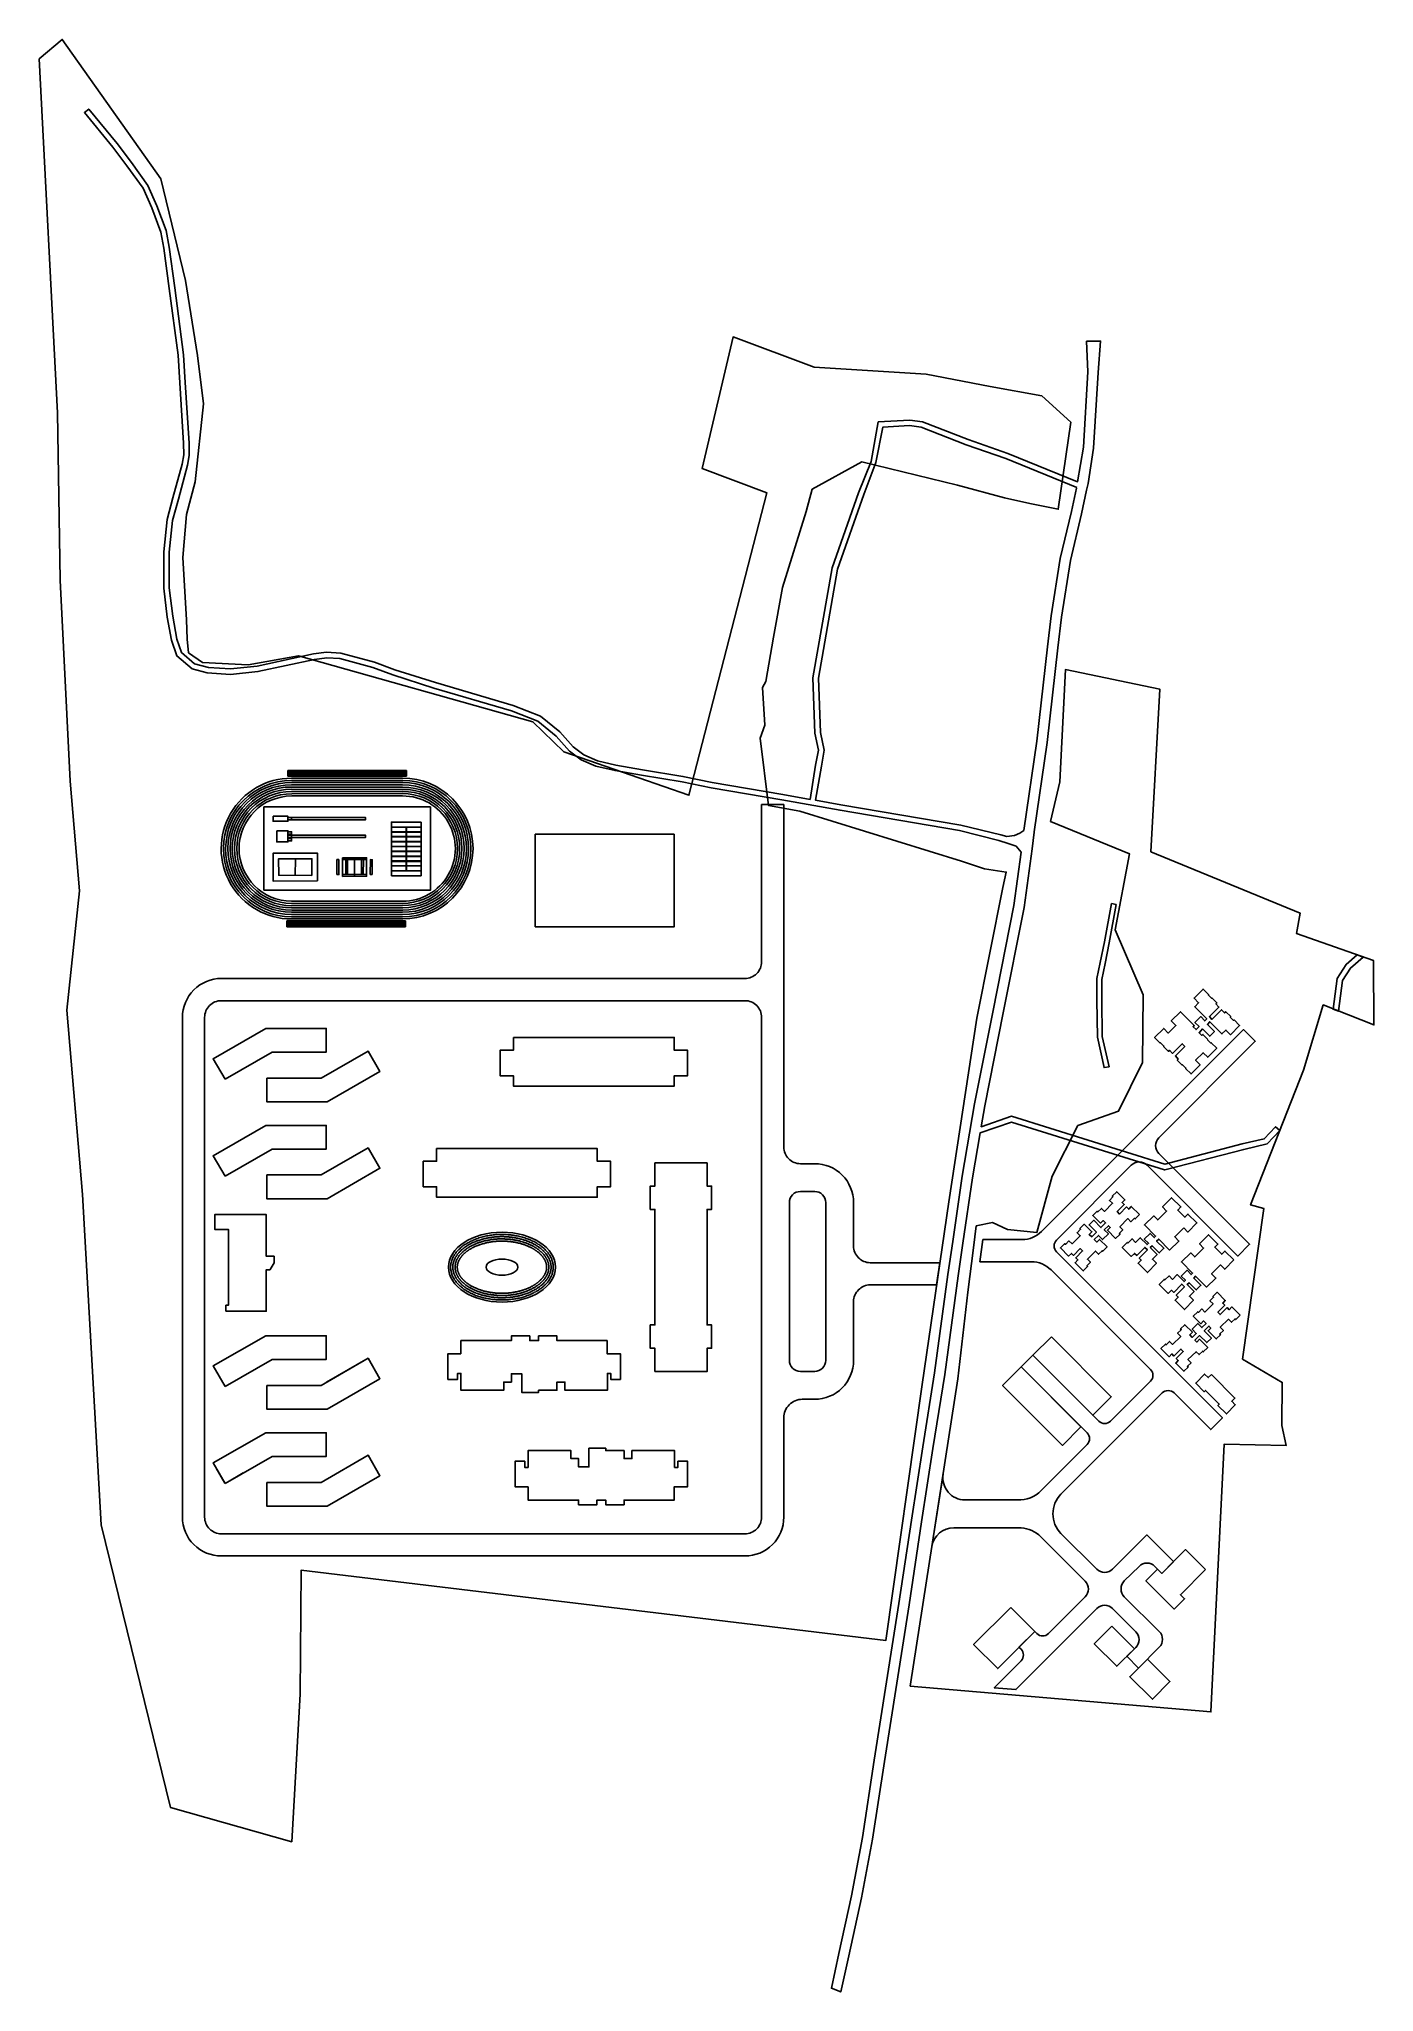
# Model space of a CAD drawing. Header units: millimetres. Extents: x 2693 to 3414, y 581 to 1636.
import ezdxf

# ---------------------------------------------------------------- set-up
doc = ezdxf.new("R2010")
doc.units = ezdxf.units.MM
doc.linetypes.add('DASHDOTX2', pattern=[2, 1, -0.5, 0, -0.5])
for name, color, linetype in [('Ano_Line_Property', 10, 'DASHDOTX2'), ('Pline_Elv_01', 6, 'Continuous'), ('Pline_Elv_Road', 8, 'Continuous'), ('Pln_Elv_Road', 8, 'Continuous'), ('Pln_Elv_Stair', 3, 'Continuous')]:
    doc.layers.add(name, color=color, linetype=linetype)
doc.layers.add('Hth_Area_Residential', color=7, linetype='Continuous', true_color=0xcec6bb)

# ---------------------------------------------------------------- blocks, each defined once
blk = doc.blocks.new('ggty')
at = {"layer": 'Pline_Elv_01'}
blk.add_line((966.4, -53.9), (973.4, -59.6), dxfattribs=at)
for points in [[(968.1, -70.8), (983.3, -52.2), (971.7, -42.7), (956.5, -61.3)], [(967.7, -66.5), (979, -52.6), (972.1, -46.9), (960.7, -60.8)]]:
    blk.add_lwpolyline(points, close=True, dxfattribs=at)
blk = doc.blocks.new('tg5t')
at = {"layer": 'Pline_Elv_01'}
for p, q in [((947.4, -50.2), (955.6, -40.2)), ((960.7, -46.6), (954.5, -41.5)), ((948.5, -48.9), (954.7, -53.9)), ((949.2, -48.1), (955.4, -53.2)), ((958.5, -50.9), (950.8, -44.6)), ((953.6, -55.3), (961.8, -45.2)), ((960.1, -47.4), (953.9, -42.3))]:
    blk.add_line(p, q, dxfattribs=at)
for points in [[(954.9, -39.5), (946.6, -49.6), (954.4, -55.9), (962.6, -45.9)], [(963.7, -42.9), (963.1, -43.7), (956.9, -38.6), (957.5, -37.8)], [(951.7, -57.6), (952.3, -56.8), (946.1, -51.8), (945.5, -52.6)]]:
    blk.add_lwpolyline(points, close=True, dxfattribs=at)
blk = doc.blocks.new('ftttr')
at = {"layer": 'Pline_Elv_01'}
for p, q in [((1003.3, -60.8), (990.9, -50.7)), ((980.9, -63), (993.3, -73.1)), ((981, -62.8), (993.4, -73)), ((982.5, -61), (994.9, -71.1)), ((982.7, -60.8), (995.1, -70.9)), ((984.2, -58.9), (996.6, -69.1)), ((984.3, -58.8), (996.7, -68.9)), ((985.9, -56.9), (998.3, -67)), ((986, -56.7), (998.4, -66.8)), ((999.9, -65), (987.5, -54.9)), ((1000, -64.9), (987.6, -54.7)), ((1001.6, -62.9), (989.2, -52.8)), ((985, -83.3), (972.6, -73.1)), ((986.7, -81.1), (974.3, -71)), ((988.3, -79.2), (975.9, -69.1)), ((988.5, -79), (976.1, -68.9)), ((977.5, -67.1), (989.9, -77.2)), ((977.7, -66.9), (990.1, -77.1)), ((979.2, -65.1), (991.6, -75.2)), ((979.3, -64.9), (991.7, -75))]:
    blk.add_line(p, q, dxfattribs=at)
for points in [[(985, -83.3), (1003.3, -60.8), (990.9, -50.7), (972.6, -73.1)], [(980.6, -76.1), (995.5, -57.9), (995.3, -57.8), (980.4, -76)]]:
    blk.add_lwpolyline(points, close=True, dxfattribs=at)
blk = doc.blocks.new('RRQA')
at = {"layer": 'Pline_Elv_01'}
for points in [[(2054.4, -691.8), (2113.7, -700.8, 1), (2125.2, -625.6), (2065.8, -616.6, 1)], [(2054.5, -690.6), (2113.9, -699.6, 1), (2125, -626.8), (2065.7, -617.7, 1)], [(2054.7, -689.4), (2114, -698.5, 1), (2124.8, -628), (2065.5, -618.9, 1)], [(2054.9, -688.2), (2114.2, -697.3, 1), (2124.6, -629.2), (2065.3, -620.1, 1)], [(2055.1, -687), (2114.4, -696.1, 1), (2124.4, -630.3), (2065.1, -621.3, 1)], [(2055.3, -685.8), (2114.6, -694.9, 1), (2124.3, -631.5), (2064.9, -622.5, 1)], [(2055.5, -684.7), (2114.8, -693.7, 1), (2124.1, -632.7), (2064.8, -623.7, 1)], [(2055.6, -683.5), (2114.9, -692.5, 1), (2123.9, -633.9), (2064.6, -624.9, 1)], [(2055.8, -682.3), (2115.1, -691.3, 1), (2123.7, -635.1), (2064.4, -626, 1)]]:
    blk.add_lwpolyline(points, format="xyb", close=True, dxfattribs=at)
blk = doc.blocks.new('Seating')
at = {"layer": 'Pln_Elv_Stair'}
for p, q in [((641501, -624611), (634914, -610030)), ((642230, -624282), (635643, -609701)), ((642959, -623953), (636372, -609372)), ((643689, -623623), (637101, -609042)), ((644418, -623294), (637830, -608713))]:
    blk.add_line(p, q, dxfattribs=at)
for points in [[(637830, -608713), (634914, -610030)], [(644418, -623294), (641501, -624611)]]:
    blk.add_lwpolyline(points, dxfattribs=at)
blk = doc.blocks.new('Long Jump')
at = {"layer": 'Pline_Elv_01'}
for points in [[(0, 0), (8000, 0), (8000, -2750), (0, -2750)], [(10000, -775), (8000, -775), (8000, -1975), (10000, -1975)], [(10000, -775), (50000, -775), (50000, -1975), (10000, -1975)]]:
    blk.add_lwpolyline(points, close=True, dxfattribs=at)
blk = doc.blocks.new('Hign Jump')
at = {"layer": 'Pline_Elv_01'}
for points in [[(2000, 1625), (8000, 1625), (8000, -4375), (2000, -4375)], [(10000, -275), (8000, -275), (8000, 1125), (10000, 1125)], [(10000, -775), (8000, -775), (8000, -1975), (10000, -1975)], [(8000, -3875), (10000, -3875), (10000, -2475), (8000, -2475)], [(10000, -775), (50000, -775), (50000, -1975), (10000, -1975)]]:
    blk.add_lwpolyline(points, close=True, dxfattribs=at)
blk = doc.blocks.new('Outdoor Stadium')
at = {"layer": 'Pline_Elv_01'}
blk.add_lwpolyline([(0, -45000), (90000, -45000), (90000, 0), (0, 0)], close=True, dxfattribs=at)
at = {"xscale": 999.9999999999997, "yscale": 999.9999999999997, "zscale": 999.9999999999997, "rotation": 188.6742698567198}
blk.add_blockref('RRQA', (2210200, -358484), dxfattribs=at)
at = {"rotation": 245.685825559068}
for p in [(846341, 347174), (862341, 347174), (878341, 347174), (894341, 347174)]:
    blk.add_blockref('Seating', p, dxfattribs=at)
for name, p in [('Long Jump', (5000, -5000)), ('Hign Jump', (5000, -14500))]:
    blk.add_blockref(name, p)
at = {"xscale": -1, "rotation": 294.3141744409315}
for p in [(845822, -392174), (861822, -392174), (877822, -392174), (893822, -392174)]:
    blk.add_blockref('Seating', p, dxfattribs=at)
at = {"layer": 'Pline_Elv_Road', "zscale": 1000}
for name, p, xscale, yscale, rotation in [('ftttr', (-730711, 550171), -1000.000000000002, 1000, 140.7761954246813), ('ggty', (586359, 754711), -999.9999999999994, 1000, 50.77619542468399), ('tg5t', (615683, 737211), -1000.000000000001, 1000.000000000001, 50.7761954246847)]:
    blk.add_blockref(name, p, dxfattribs=dict(at, xscale=xscale, yscale=yscale, rotation=rotation))
blk = doc.blocks.new('Existing')
at = {"layer": 'Ano_Line_Property', "ltscale": 30000, "const_width": 0.15}
for points in [[(2692.8, 1625.7), (2705.2, 1636.3), (2758.6, 1560.9), (2771.7, 1505.9), (2778.3, 1465.4), (2781.5, 1439.2), (2777.1, 1397.1), (2772.4, 1379.5), (2770.4, 1356.1), (2772.3, 1322.6), (2772.6, 1312.1), (2773.4, 1304.7), (2781, 1299.5), (2805.7, 1298.1), (2832.9, 1303.1), (2959.4, 1267.4), (2976.3, 1251.2), (3043.8, 1227.8), (3086, 1391.3), (3051, 1404.2), (3067.7, 1475.4), (3111.5, 1459.1), (3172, 1455.3), (3206.7, 1448.6), (3234.5, 1443.7), (3250.2, 1429.4), (3243.4, 1382.3), (3228.1, 1385.3), (3214.3, 1388.5), (3189, 1395.3), (3137.2, 1407.9), (3110.5, 1393.2), (3107.1, 1381.2), (3094.5, 1339.9), (3089.6, 1313.2), (3085.5, 1289.3), (3083.6, 1286), (3085, 1265.5), (3082.4, 1258.7), (3086.9, 1222.2), (3103.8, 1219.2), (3191.3, 1192.1), (3203.5, 1188), (3215.3, 1186.3), (3213.5, 1177.9), (3199.5, 1107.3), (3184.3, 1008), (3169.9, 909.4), (3150.3, 771.1), (2834.3, 808.9), (2833.9, 742), (2829.2, 662.2), (2763.6, 680.7), (2726.2, 833.6), (2716.1, 1012), (2707.7, 1111.6), (2714.5, 1176.2), (2709.5, 1235.4), (2704.2, 1344), (2702.5, 1434.3)], [(3239.4, 1213.6), (3244.3, 1235), (3247.3, 1295.6), (3298.3, 1285.1), (3293.5, 1197.3), (3374.1, 1164), (3372.1, 1153), (3413.9, 1138.4), (3414, 1103.6), (3386.7, 1114.4), (3376, 1079.2), (3347.4, 1006.3), (3354.5, 1004.4), (3343, 923.1), (3364.5, 910.4), (3364.3, 887.1), (3366.7, 876.5), (3333.1, 877.1), (3325.9, 732.3), (3163.4, 746.4), (3189.2, 912.3), (3194.6, 959.2), (3197.6, 983.2), (3199.1, 995), (3208, 996.8), (3216.1, 993.2), (3231.9, 991.5), (3240.1, 1021.9), (3254, 1049.2), (3276.1, 1057.1), (3289.1, 1083.3), (3289.3, 1119.8), (3274.2, 1155), (3282, 1196)]]:
    blk.add_lwpolyline(points, close=True, dxfattribs=at)
at = {"layer": 'Pln_Elv_Road'}
for points in [[(3258.7, 1473.2), (3259.5, 1456.6), (3257.1, 1416), (3254, 1397.2), (3216.2, 1412.5), (3194.8, 1420), (3170.1, 1429.6), (3163.3, 1430.5), (3146.2, 1429.6), (3142.4, 1408.1), (3135.6, 1391.3), (3121.4, 1350.7), (3110.9, 1291.2), (3112, 1261.4), (3113.9, 1252.2), (3112.4, 1244), (3109.4, 1225.6), (3094.6, 1228.3), (3056.5, 1234.7), (3040.7, 1238), (3018.8, 1241.6), (3004.5, 1244), (2994.5, 1246.4), (2987.1, 1249.7), (2981.4, 1254), (2974.2, 1262), (2963.7, 1270.6), (2948.9, 1276.3), (2906.9, 1288.7), (2884.9, 1295.6), (2874, 1299.8), (2855.8, 1304.6), (2848.1, 1305.1), (2841, 1304.2), (2810.5, 1297.5), (2796.2, 1296.1), (2784.2, 1296.9), (2776.8, 1298.9), (2769.6, 1304.9), (2767.2, 1312.2), (2765, 1324.6), (2763, 1339.9), (2763, 1359.1), (2764.8, 1376.2), (2768, 1387.9), (2772.9, 1406.1), (2773.9, 1411.5), (2773.8, 1418.1), (2771.7, 1450.8), (2770.7, 1465.8), (2766.1, 1502), (2763.1, 1524), (2761.4, 1533), (2756.4, 1546.3), (2751.5, 1557.3), (2742.6, 1569.7), (2734.9, 1580), (2719.6, 1598.6), (2717.2, 1596.7), (2732.5, 1578.1), (2740.2, 1568), (2749, 1555.8), (2753.7, 1545.2), (2758.5, 1532.1), (2760.2, 1523.5), (2763, 1501.6), (2767.8, 1465.6), (2768.8, 1450.6), (2770.7, 1418), (2771, 1411.8), (2770, 1406.7), (2765, 1388.6), (2761.9, 1376.9), (2760.1, 1359.3), (2760.1, 1339.8), (2762, 1324.1), (2764.3, 1311.6), (2767.1, 1303.1), (2775.4, 1296.1), (2783.6, 1294), (2796.2, 1293.1), (2811, 1294.6), (2841.5, 1301.2), (2848.2, 1302.1), (2855.3, 1301.7), (2873.1, 1296.9), (2883.9, 1292.8), (2906, 1285.7), (2948, 1273.5), (2962.2, 1267.9), (2972.1, 1259.8), (2979.4, 1251.7), (2985.6, 1247), (2993.6, 1243.6), (3004, 1241.1), (3018.3, 1238.7), (3040.2, 1235.1), (3056, 1231.8), (3094.1, 1225.4), (3125.6, 1219.7), (3190.1, 1208.7), (3211.4, 1203.4), (3216.4, 1201.8), (3220.7, 1200.3), (3223.5, 1197), (3219.5, 1168.2), (3208.3, 1111.4), (3198.3, 1061), (3191.6, 1022), (3186.5, 986.6), (3183.9, 968.9), (3176.7, 915.6), (3170.4, 875.7), (3164.2, 836), (3157.3, 791.1), (3144.1, 706.4), (3137.7, 664.5), (3131.7, 633.1), (3124.9, 601.9), (3120.9, 583.1), (3126, 581.1), (3130.4, 600.7), (3137.2, 632), (3143.2, 663.6), (3149.6, 705.6), (3162.9, 790.3), (3169.7, 835.1), (3175.8, 874.8), (3182.3, 914.8), (3189.4, 968.1), (3192, 985.7), (3197.2, 1021.1), (3201.3, 1045.3), (3218.3, 1051.1), (3301, 1025.3), (3301.9, 1025.6), (3343.8, 1036.4), (3356.4, 1039.5), (3363.2, 1046.6), (3361, 1048.7), (3354.8, 1042.1), (3343, 1039.4), (3301.1, 1028.5), (3218.2, 1054.3), (3201.9, 1048.7), (3203.9, 1060), (3213.8, 1110.3), (3225.1, 1167.2), (3229.5, 1198.8), (3230.5, 1207.9), (3230.5, 1208), (3237.5, 1256.4), (3243.3, 1307.5), (3245.3, 1324.1), (3250.1, 1354.7), (3256.1, 1379.9), (3258.8, 1392.6), (3259.6, 1396.2), (3262.6, 1415.3), (3265, 1456.2), (3266.4, 1473.2)], [(3253.5, 1394.2), (3215.2, 1409.8), (3193.7, 1417.2), (3169.4, 1426.7), (3163.2, 1427.6), (3148.7, 1426.7), (3144.9, 1407.6), (3138.5, 1390.3), (3124.3, 1349.9), (3113.9, 1291.1), (3115.1, 1261.8), (3117, 1252.2), (3115.5, 1243.6), (3112.4, 1225.1), (3126.1, 1222.7), (3190.8, 1211.7), (3212.4, 1206.4), (3215.7, 1205.6), (3219.9, 1206.1), (3222.8, 1207.3), (3224.9, 1208.8), (3231.9, 1257), (3237.7, 1308.1), (3239.7, 1324.8), (3244.5, 1355.7), (3250.6, 1381.2), (3253.4, 1393.7), (3253.4, 1394)], [(3274.9, 1168.8), (3272.3, 1169.3), (3268.6, 1148.6), (3266.2, 1137.4), (3264.4, 1128.7), (3264.4, 1117.1), (3264.7, 1097.1), (3268.3, 1080.6), (3271, 1081.1), (3267.3, 1097.4), (3267.1, 1117.2), (3267.1, 1128.3), (3268.8, 1136.8), (3271.1, 1148.1)], [(3394.9, 1111.1), (3397.2, 1127.7), (3401.5, 1134.4), (3408.3, 1140.3), (3405, 1141.5), (3399.1, 1136.4), (3394.2, 1128.7), (3392, 1112.2)]]:
    blk.add_lwpolyline(points, close=True, dxfattribs=at)
blk = doc.blocks.new('Site')
at = {"layer": 'Ano_Line_Property', "ltscale": 30000, "const_width": 0.15}
for points in [[(2692.8, 1625.7), (2705.2, 1636.3), (2758.6, 1560.9), (2771.8, 1506), (2778.4, 1465.5), (2781.6, 1439.3), (2777.1, 1397.2), (2772.4, 1379.6), (2770.4, 1356.2), (2772.3, 1322.6), (2772.7, 1312.1), (2773.5, 1304.8), (2781, 1299.6), (2805.7, 1298.2), (2832.9, 1303.1), (2959.5, 1267.5), (2976.3, 1251.3), (3043.9, 1227.8), (3086, 1391.3), (3051.1, 1404.3), (3067.8, 1475.5), (3111.6, 1459.2), (3172.1, 1455.4), (3206.8, 1448.7), (3234.6, 1443.7), (3250.3, 1429.4), (3243.5, 1382.4), (3228.2, 1385.4), (3214.4, 1388.6), (3189, 1395.4), (3137.3, 1407.9), (3110.6, 1393.2), (3107.2, 1381.2), (3094.5, 1340), (3089.7, 1313.3), (3085.5, 1289.3), (3083.6, 1286.1), (3085, 1265.6), (3082.5, 1258.7), (3086.9, 1222.3), (3103.9, 1219.2), (3191.3, 1192.2), (3203.6, 1188.1), (3215.4, 1186.3), (3213.6, 1178), (3199.6, 1107.4), (3184.4, 1008), (3169.9, 909.4), (3150.4, 771.1), (2834.3, 809), (2833.9, 742), (2829.3, 662.3), (2763.7, 680.8), (2726.3, 833.6), (2716.1, 1012.1), (2707.8, 1111.7), (2714.6, 1176.2), (2709.5, 1235.4), (2704.2, 1344), (2702.6, 1434.4)], [(3239.4, 1213.7), (3244.3, 1235.1), (3247.4, 1295.7), (3298.4, 1285.2), (3293.6, 1197.3), (3374.2, 1164.1), (3372.2, 1153.1), (3413.9, 1138.5), (3414.1, 1103.7), (3386.7, 1114.5), (3376.1, 1079.3), (3347.5, 1006.4), (3354.6, 1004.5), (3343.1, 923.1), (3364.6, 910.5), (3364.3, 887.2), (3366.7, 876.5), (3333.2, 877.2), (3326, 732.4), (3163.5, 746.4), (3189.3, 912.4), (3194.6, 959.3), (3197.7, 983.2), (3199.2, 995.1), (3208, 996.9), (3216.1, 993.2), (3231.9, 991.6), (3240.2, 1021.9), (3254.1, 1049.3), (3276.1, 1057.1), (3289.1, 1083.3), (3289.4, 1119.9), (3274.2, 1155.1), (3282.1, 1196.1)]]:
    blk.add_lwpolyline(points, close=True, dxfattribs=at)
blk.add_blockref('Existing', (0, 0))

msp = doc.modelspace()

# ---------------------------------------------------------------- linework, layer by layer
for points in [[(3199.6, 1107.4), (3213.6, 1178), (3215.4, 1186.3), (3203.6, 1188.1), (3191.3, 1192.2), (3103.9, 1219.2), (3086.9, 1222.3), (3082.5, 1258.7), (3085, 1265.6), (3083.6, 1286.1), (3085.5, 1289.3), (3089.7, 1313.3), (3094.5, 1340), (3107.2, 1381.2), (3110.6, 1393.2), (3137.3, 1407.9), (3189, 1395.4), (3214.4, 1388.6), (3228.2, 1385.4), (3243.5, 1382.4), (3250.3, 1429.4), (3234.6, 1443.7), (3206.8, 1448.7), (3172.1, 1455.4), (3111.6, 1459.2), (3067.8, 1475.5), (3051.1, 1404.3), (3086, 1391.3), (3043.9, 1227.8), (2976.3, 1251.3), (2959.5, 1267.5), (2832.9, 1303.1), (2805.7, 1298.2), (2781, 1299.6), (2773.5, 1304.8), (2772.7, 1312.1), (2772.3, 1322.6), (2770.4, 1356.2), (2772.4, 1379.6), (2777.1, 1397.2), (2781.6, 1439.3), (2778.4, 1465.5), (2771.8, 1506), (2758.6, 1560.9), (2705.2, 1636.3), (2692.8, 1625.7), (2702.6, 1434.4), (2704.2, 1344), (2709.5, 1235.4), (2714.6, 1176.2), (2707.8, 1111.7), (2716.1, 1012.1), (2726.3, 833.6), (2763.7, 680.8), (2829.3, 662.3), (2833.9, 742), (2834.3, 809), (3150.4, 771.1), (3169.9, 909.4), (3184.4, 1008)], [(3343.1, 923.1), (3354.6, 1004.5), (3347.5, 1006.4), (3376.1, 1079.3), (3386.7, 1114.5), (3414.1, 1103.7), (3413.9, 1138.5), (3372.2, 1153.1), (3374.2, 1164.1), (3293.6, 1197.3), (3298.4, 1285.2), (3247.4, 1295.7), (3244.3, 1235.1), (3239.4, 1213.7), (3282.1, 1196.1), (3274.2, 1155.1), (3289.4, 1119.9), (3289.1, 1083.3), (3276.1, 1057.1), (3254.1, 1049.3), (3240.2, 1021.9), (3231.9, 991.6), (3216.1, 993.2), (3208, 996.9), (3199.2, 995.1), (3197.7, 983.2), (3194.6, 959.3), (3189.3, 912.4), (3163.5, 746.4), (3326, 732.4), (3333.2, 877.2), (3366.7, 876.5), (3364.3, 887.2), (3364.6, 910.5)], [(2960.9, 1156.7), (3035.9, 1156.7), (3035.9, 1206.7), (2960.9, 1206.7)]]:
    msp.add_lwpolyline(points, close=True)
at = {"linetype": 'ByBlock'}
for points in [[(3324.4, 1095.9), (3321.7, 1098.6), (3321.1, 1098), (3319.6, 1099.5), (3321.5, 1101.5), (3325.4, 1097.6), (3325.5, 1097.7), (3327.9, 1100.1), (3324.1, 1104), (3325.4, 1105.4), (3332, 1098.8), (3334.1, 1100.9), (3336.6, 1098.4), (3341.5, 1103.4), (3338.5, 1106.4), (3338.3, 1106.1), (3336.5, 1107.9), (3336.7, 1108.2), (3334, 1110.8), (3333.4, 1110.2), (3331.7, 1111.9), (3326.6, 1106.7), (3325.2, 1108.2), (3330.3, 1113.3), (3328.7, 1115), (3329.3, 1115.6), (3326.6, 1118.3), (3326.4, 1118.1), (3324.6, 1119.9), (3324.8, 1120.1), (3321.8, 1123.1), (3316.9, 1118.2), (3319.4, 1115.7), (3317.3, 1113.5), (3323.8, 1107), (3322.7, 1105.9), (3320.5, 1108.2), (3317.4, 1105), (3319.6, 1102.8), (3318, 1101.2), (3316.4, 1102.7), (3317, 1103.3), (3309.5, 1110.8), (3304.6, 1105.9), (3307.1, 1103.4), (3303, 1099.3), (3300.5, 1101.8), (3295.6, 1096.9), (3298.6, 1093.9), (3298.8, 1094.1), (3300.6, 1092.3), (3300.4, 1092.1), (3303.1, 1089.4), (3303.7, 1090), (3305.3, 1088.3), (3310.5, 1093.5), (3311.9, 1092.1), (3306.8, 1086.9), (3308.4, 1085.2), (3307.8, 1084.6), (3310.5, 1082), (3310.7, 1082.2), (3312.5, 1080.4), (3312.3, 1080.2), (3315.3, 1077.2), (3320.2, 1082.1), (3317.7, 1084.6), (3321.8, 1088.7), (3324.3, 1086.2), (3329.2, 1091.1), (3326.2, 1094.1), (3326, 1093.9), (3324.2, 1095.7)], [(2793.2, 1074.4), (2786.8, 1085.4), (2815.2, 1101.8), (2847.9, 1101.8), (2847.9, 1089), (2818.6, 1089)], [(2815.8, 1075), (2815.8, 1062.2), (2848.5, 1062.2), (2876.9, 1078.6), (2870.5, 1089.6), (2845.1, 1075)], [(2949.1, 1096.9), (3036, 1096.9), (3036, 1090), (3043.2, 1090), (3043.2, 1076.2), (3036, 1076.2), (3036, 1070.6), (2949.1, 1070.6), (2949.1, 1076.2), (2941.9, 1076.2), (2941.9, 1090), (2949.1, 1090)], [(2793.2, 1022), (2786.8, 1033), (2815.2, 1049.4), (2847.9, 1049.4), (2847.9, 1036.6), (2818.6, 1036.6)], [(2815.8, 1022.6), (2815.8, 1009.8), (2848.5, 1009.8), (2876.9, 1026.2), (2870.5, 1037.2), (2845.1, 1022.6)], [(2907.5, 1036.9), (2994.4, 1036.9), (2994.4, 1030), (3001.6, 1030), (3001.6, 1016.2), (2994.4, 1016.2), (2994.4, 1010.6), (2907.5, 1010.6), (2907.5, 1016.2), (2900.3, 1016.2), (2900.3, 1030), (2907.5, 1030)], [(3025.5, 916.4), (3053.7, 916.4), (3053.7, 929), (3056.2, 929), (3056.2, 941.6), (3053.7, 941.6), (3053.7, 1004), (3056.2, 1004), (3056.2, 1016.6), (3053.7, 1016.6), (3053.7, 1029.1), (3025.5, 1029.1), (3025.5, 1016.6), (3023, 1016.6), (3023, 1004), (3025.5, 1004), (3025.5, 941.6), (3023, 941.6), (3023, 929), (3025.5, 929)], [(3287.4, 1001.2), (3283, 1005.6), (3281.6, 1004.1), (3280.4, 1005.3), (3276.7, 1001.5), (3275.4, 1002.8), (3279.2, 1006.6), (3278, 1007.7), (3279.5, 1009.1), (3275.1, 1013.5), (3272.7, 1011.2), (3273.1, 1010.8), (3271.2, 1008.9), (3272.9, 1007.3), (3268.5, 1002.9), (3266.8, 1004.5), (3264.9, 1002.6), (3264.5, 1003), (3262.2, 1000.7), (3266.3, 996.6), (3267.7, 998), (3269.1, 996.7), (3266.6, 994.2), (3262.7, 998.1), (3260.2, 995.6), (3264.1, 991.7), (3261.6, 989.2), (3260.2, 990.5), (3261.7, 991.9), (3257.6, 996), (3255.2, 993.7), (3255.6, 993.3), (3253.7, 991.4), (3255.4, 989.8), (3251, 985.4), (3249.3, 987), (3247.4, 985.1), (3247, 985.5), (3244.7, 983.2), (3249.1, 978.8), (3250.6, 980.2), (3251.7, 979.1), (3255.4, 982.8), (3256.7, 981.6), (3253, 977.8), (3254.1, 976.7), (3252.6, 975.2), (3257, 970.8), (3259.4, 973.2), (3259, 973.5), (3260.9, 975.4), (3259.3, 977.1), (3263.6, 981.5), (3265.3, 979.8), (3267.2, 981.7), (3267.6, 981.4), (3269.9, 983.7), (3265.8, 987.8), (3264.4, 986.3), (3263, 987.7), (3265.2, 989.9), (3267.5, 987.7), (3270.6, 990.8), (3268.4, 993), (3270.6, 995.2), (3271.6, 994.2), (3270.1, 992.7), (3274.5, 988.3), (3276.9, 990.7), (3276.5, 991), (3278.4, 992.9), (3276.8, 994.6), (3281.1, 999), (3282.8, 997.3), (3284.7, 999.2), (3285.1, 998.9)], [(3311.3, 994), (3313.5, 991.7), (3318.5, 996.7), (3313.6, 1001.5), (3312, 999.8), (3308.1, 1003.6), (3309.8, 1005.3), (3304.8, 1010.3), (3299.9, 1005.3), (3302.1, 1003.1), (3297.3, 998.3), (3295.1, 1000.5), (3290.1, 995.6), (3296.1, 989.6), (3295.4, 988.8), (3293.1, 991), (3290, 987.9), (3292.3, 985.7), (3291.5, 985), (3287.8, 988.7), (3285.3, 986.2), (3283.4, 988.1), (3281.1, 985.8), (3280.8, 986.2), (3278.1, 983.5), (3283, 978.6), (3284.7, 980.2), (3285.9, 979.1), (3290.3, 983.5), (3291.7, 982.1), (3287.3, 977.7), (3288.4, 976.6), (3286.7, 974.9), (3291.7, 969.9), (3296.6, 974.9), (3294.4, 977.1), (3296.9, 979.6), (3293.2, 983.4), (3294.2, 984.4), (3298.1, 980.5), (3300.6, 983), (3296.7, 986.9), (3297.8, 988), (3303.7, 982), (3308.7, 986.9), (3306.5, 989.2)], [(2793.7, 949), (2793.7, 952.2), (2795, 952.2), (2795, 993.2), (2787.7, 993.2), (2787.7, 1001.2), (2815.5, 1001.2), (2815.5, 978.7), (2819.7, 978.7), (2819.7, 975.2), (2817.6, 971.6), (2817.6, 971.4), (2815.5, 971.4), (2815.5, 949)], [(3338.4, 976.7), (3333.6, 981.5), (3331.9, 979.8), (3328.1, 983.6), (3329.8, 985.3), (3324.8, 990.3), (3319.9, 985.4), (3322.1, 983.1), (3317.3, 978.3), (3315.1, 980.5), (3310.1, 975.6), (3316.1, 969.6), (3315.3, 968.8), (3313.1, 971.1), (3310, 968), (3312.2, 965.7), (3311.5, 965), (3307.8, 968.8), (3305.3, 966.2), (3303.4, 968.1), (3301.1, 965.9), (3300.7, 966.2), (3298.1, 963.5), (3303, 958.6), (3304.7, 960.3), (3305.9, 959.1), (3310.3, 963.6), (3311.7, 962.1), (3307.3, 957.7), (3308.4, 956.6), (3306.7, 954.9), (3311.7, 949.9), (3316.6, 954.9), (3314.4, 957.1), (3316.9, 959.6), (3313.1, 963.4), (3314.2, 964.4), (3318.1, 960.5), (3320.6, 963), (3316.7, 966.9), (3317.7, 968), (3323.7, 962), (3328.7, 966.9), (3326.4, 969.2), (3331.2, 974), (3333.5, 971.7)], [(3341.8, 946.9), (3337.4, 951.3), (3335.9, 949.8), (3334.8, 950.9), (3331, 947.2), (3329.8, 948.5), (3333.5, 952.2), (3332.4, 953.3), (3333.8, 954.8), (3329.4, 959.2), (3327.1, 956.9), (3327.5, 956.5), (3325.5, 954.6), (3327.2, 952.9), (3322.8, 948.5), (3321.2, 950.2), (3319.3, 948.3), (3318.9, 948.7), (3316.5, 946.3), (3320.6, 942.2), (3322.1, 943.7), (3323.4, 942.3), (3321.2, 940.1), (3319, 942.4), (3315.9, 939.3), (3318.1, 937), (3315.9, 934.8), (3314.6, 936.2), (3316, 937.6), (3311.9, 941.7), (3309.6, 939.4), (3310, 939), (3308, 937.1), (3309.7, 935.4), (3305.3, 931), (3303.7, 932.7), (3301.8, 930.8), (3301.4, 931.2), (3299, 928.8), (3303.4, 924.4), (3304.9, 925.9), (3306, 924.7), (3309.8, 928.5), (3311.1, 927.2), (3307.3, 923.5), (3308.4, 922.3), (3307, 920.9), (3311.4, 916.5), (3313.7, 918.8), (3313.3, 919.2), (3315.3, 921.1), (3313.6, 922.8), (3318, 927.1), (3319.6, 925.5), (3321.6, 927.4), (3321.9, 927), (3324.3, 929.4), (3319.9, 933.8), (3318.4, 932.3), (3317.4, 933.3), (3319.9, 935.8), (3323.8, 932), (3326.3, 934.5), (3322.4, 938.4), (3324.9, 940.9), (3325.9, 939.8), (3324.5, 938.4), (3328.9, 934), (3331.2, 936.3), (3330.8, 936.7), (3332.8, 938.6), (3331.1, 940.3), (3335.5, 944.6), (3337.1, 943), (3339.1, 944.9), (3339.4, 944.5)], [(2793.2, 908.3), (2786.8, 919.4), (2815.2, 935.7), (2847.9, 935.7), (2847.9, 922.9), (2818.6, 922.9)], [(2920.7, 926), (2913.7, 926), (2913.7, 912.1), (2918.9, 912.1), (2918.9, 915.4), (2920.7, 915.4), (2920.7, 906.3), (2925.2, 906.3), (2943.8, 906.3), (2943.8, 910.7), (2948, 910.7), (2948, 915.2), (2953.6, 915.2), (2953.6, 905.1), (2962.7, 905.1), (2962.7, 906.3), (2972.6, 906.3), (2972.6, 910.7), (2976.9, 910.7), (2976.9, 906.3), (2999.9, 906.3), (2999.9, 915.4), (3001.7, 915.4), (3001.7, 912.1), (3006.9, 912.1), (3006.9, 926), (2999.7, 926), (2999.7, 933.1), (2972.6, 933.1), (2972.6, 935.6), (2962.7, 935.6), (2962.7, 933.1), (2957.9, 933.1), (2957.9, 935.6), (2948, 935.6), (2948, 933.1), (2920.7, 933.1)], [(3239.8, 935.2), (3229.8, 925.3), (3262.2, 892.8), (3272.2, 902.8)], [(2815.8, 908.9), (2815.8, 896.1), (2848.5, 896.1), (2876.9, 912.5), (2870.5, 923.6), (2845.1, 908.9)], [(3223.4, 918.9), (3213.4, 908.9), (3245.9, 876.5), (3255.8, 886.5)], [(3326.3, 914.8), (3324.6, 913.1), (3322.6, 915), (3317.8, 910.1), (3322.3, 905.5), (3323.1, 906.2), (3330.5, 898.8), (3329.8, 898.1), (3334.4, 893.5), (3339.2, 898.4), (3337.3, 900.3), (3339, 902)], [(2793.2, 855.9), (2786.8, 867), (2815.2, 883.3), (2847.9, 883.3), (2847.9, 870.5), (2818.6, 870.5)], [(2815.8, 856.5), (2815.8, 843.7), (2848.5, 843.7), (2876.9, 860.1), (2870.5, 871.2), (2845.1, 856.5)], [(2957, 854.1), (2950, 854.1), (2950, 867.9), (2955.2, 867.9), (2955.2, 864.6), (2957, 864.6), (2957, 873.7), (2961.5, 873.7), (2980.1, 873.7), (2980.1, 869.3), (2984.3, 869.3), (2984.3, 864.8), (2989.9, 864.8), (2989.9, 874.9), (2999, 874.9), (2999, 873.7), (3008.9, 873.7), (3008.9, 869.3), (3013.1, 869.3), (3013.1, 873.7), (3036.2, 873.7), (3036.2, 864.6), (3038, 864.6), (3038, 867.9), (3043.2, 867.9), (3043.2, 854.1), (3036, 854.1), (3036, 846.9), (3008.9, 846.9), (3008.9, 844.4), (2999, 844.4), (2999, 846.9), (2994.2, 846.9), (2994.2, 844.4), (2984.3, 844.4), (2984.3, 846.9), (2957, 846.9)], [(3323.1, 809.4), (3312.3, 820.2), (3299.5, 807.3), (3297.2, 809.5), (3290.9, 803.3), (3306.2, 788), (3311.8, 793.6), (3309.5, 795.8)], [(3217.9, 788.9), (3197.8, 768.9), (3210.8, 755.9), (3230.8, 775.9)], [(3272.5, 778.8), (3263, 769.2), (3275.1, 757.1), (3284.7, 766.6)], [(3291.7, 761), (3282.2, 751.4), (3294.4, 739.3), (3303.9, 748.8)]]:
    msp.add_lwpolyline(points, close=True, dxfattribs=at)
for points in [[(2870.5, 923.6), (2848, 910.6)], [(2788.5, 864.1), (2793.1, 856.1)], [(2794.5, 856.6), (2803.1, 861.6)]]:
    msp.add_lwpolyline(points, dxfattribs=at)
for major_axis, ratio in [((-28.9, 0), 0.653128), ((-8.62, 0), 0.506862)]:
    msp.add_ellipse((2942.9, 972.8), major_axis=major_axis, ratio=ratio, dxfattribs=at)
for points, knots in [([(2915.1, 972.8), (2915.1, 972.5), (2915.1, 972.3), (2915.2, 971.8), (2915.2, 971.4), (2915.3, 970.8), (2915.4, 970.4), (2915.5, 969.8), (2915.6, 969.5), (2915.8, 968.9), (2915.9, 968.6), (2916.1, 968.1), (2916.3, 967.8), (2916.5, 967.2), (2916.7, 967), (2917, 966.5), (2917.1, 966.2), (2917.5, 965.7), (2917.7, 965.4), (2918.1, 964.9), (2918.3, 964.6), (2918.7, 964.1), (2918.9, 963.9), (2919.4, 963.4), (2919.6, 963.2), (2920.1, 962.7), (2920.4, 962.5), (2920.9, 962), (2921.2, 961.8), (2921.8, 961.3), (2922, 961.1), (2922.7, 960.7), (2923, 960.5), (2923.6, 960.1), (2923.9, 959.9), (2924.6, 959.5), (2925, 959.3), (2925.7, 958.9), (2926, 958.7), (2926.7, 958.4), (2927.1, 958.2), (2927.9, 957.9), (2928.3, 957.7), (2929, 957.4), (2929.4, 957.3), (2930.2, 957), (2930.6, 956.9), (2931.5, 956.6), (2931.9, 956.5), (2932.7, 956.3), (2933.2, 956.2), (2934, 956), (2934.4, 955.9), (2935.3, 955.7), (2935.8, 955.7), (2936.6, 955.5), (2937.1, 955.5), (2938, 955.3), (2938.4, 955.3), (2939.3, 955.2), (2939.8, 955.2), (2940.7, 955.1), (2941.1, 955.1), (2942.1, 955.1), (2942.5, 955.1), (2943.4, 955.1), (2943.9, 955.1), (2944.8, 955.1), (2945.2, 955.1), (2946.2, 955.2), (2946.6, 955.2), (2947.5, 955.3), (2948, 955.4), (2948.9, 955.5), (2949.3, 955.5), (2950.2, 955.7), (2950.6, 955.8), (2951.5, 955.9), (2951.9, 956), (2952.8, 956.2), (2953.2, 956.3), (2954, 956.6), (2954.5, 956.7), (2955.3, 956.9), (2955.7, 957.1), (2956.5, 957.4), (2956.9, 957.5), (2957.7, 957.8), (2958, 958), (2958.8, 958.3), (2959.2, 958.5), (2959.9, 958.8), (2960.2, 959), (2960.9, 959.4), (2961.3, 959.6), (2961.9, 959.9), (2962.3, 960.1), (2962.9, 960.6), (2963.2, 960.8), (2963.8, 961.2), (2964.1, 961.4), (2964.7, 961.9), (2965, 962.1), (2965.5, 962.6), (2965.7, 962.8), (2966.2, 963.3), (2966.5, 963.5), (2966.9, 964), (2967.2, 964.2), (2967.6, 964.8), (2967.8, 965), (2968.2, 965.5), (2968.3, 965.8), (2968.7, 966.3), (2968.8, 966.6), (2969.1, 967.1), (2969.3, 967.4), (2969.5, 967.9), (2969.6, 968.2), (2969.9, 968.7), (2970, 969), (2970.1, 969.5), (2970.2, 969.8), (2970.3, 970.3), (2970.4, 970.6), (2970.5, 971.2), (2970.5, 971.4), (2970.6, 972), (2970.6, 972.3), (2970.6, 972.9), (2970.6, 973.3), (2970.5, 974.1), (2970.5, 974.4), (2970.4, 975.1), (2970.3, 975.4), (2970.1, 976), (2970, 976.3), (2969.8, 976.9), (2969.7, 977.2), (2969.5, 977.8), (2969.3, 978), (2969, 978.6), (2968.9, 978.9), (2968.5, 979.5), (2968.3, 979.8), (2967.9, 980.3), (2967.7, 980.6), (2967.3, 981.1), (2967.1, 981.4), (2966.6, 981.9), (2966.3, 982.2), (2965.8, 982.7), (2965.5, 983), (2964.9, 983.5), (2964.6, 983.7), (2964, 984.2), (2963.7, 984.4), (2963.1, 984.9), (2962.7, 985.1), (2962, 985.5), (2961.7, 985.8), (2960.9, 986.2), (2960.6, 986.4), (2959.8, 986.8), (2959.4, 986.9), (2958.6, 987.3), (2958.2, 987.5), (2957.4, 987.8), (2957, 988), (2956.1, 988.3), (2955.7, 988.4), (2954.8, 988.7), (2954.4, 988.9), (2953.5, 989.1), (2953, 989.2), (2952.1, 989.5), (2951.6, 989.6), (2950.7, 989.7), (2950.2, 989.8), (2949.3, 990), (2948.8, 990.1), (2947.8, 990.2), (2947.4, 990.2), (2946.4, 990.3), (2945.9, 990.4), (2944.9, 990.4), (2944.4, 990.4), (2943.5, 990.5), (2943, 990.5), (2942, 990.5), (2941.5, 990.4), (2940.5, 990.4), (2940, 990.4), (2939, 990.3), (2938.6, 990.3), (2937.6, 990.1), (2937.1, 990.1), (2936.2, 989.9), (2935.7, 989.9), (2934.7, 989.7), (2934.3, 989.6), (2933.3, 989.4), (2932.9, 989.3), (2932, 989), (2931.5, 988.9), (2930.6, 988.6), (2930.2, 988.5), (2929.3, 988.2), (2928.9, 988), (2928.1, 987.7), (2927.7, 987.6), (2926.9, 987.2), (2926.5, 987), (2925.7, 986.6), (2925.3, 986.4), (2924.6, 986), (2924.2, 985.8), (2923.5, 985.4), (2923.1, 985.2), (2922.5, 984.7), (2922.1, 984.5), (2921.5, 984), (2921.2, 983.8), (2920.6, 983.3), (2920.3, 983), (2919.8, 982.5), (2919.5, 982.3), (2919, 981.8), (2918.8, 981.5), (2918.3, 981), (2918.1, 980.7), (2917.7, 980.1), (2917.5, 979.9), (2917.1, 979.3), (2916.9, 979), (2916.6, 978.4), (2916.5, 978.2), (2916.2, 977.6), (2916.1, 977.3), (2915.8, 976.7), (2915.7, 976.4), (2915.6, 975.8), (2915.5, 975.5), (2915.3, 974.9), (2915.3, 974.6), (2915.2, 974), (2915.2, 973.7), (2915.1, 973.2), (2915.1, 973), (2915.1, 972.8)], [0, 0, 0, 0, 0.039242, 0.039242, 0.097428, 0.097428, 0.155613, 0.155613, 0.213799, 0.213799, 0.262388, 0.262388, 0.310977, 0.310977, 0.359565, 0.359565, 0.408154, 0.408154, 0.456743, 0.456743, 0.505332, 0.505332, 0.553921, 0.553921, 0.602509, 0.602509, 0.651098, 0.651098, 0.699687, 0.699687, 0.748276, 0.748276, 0.796865, 0.796865, 0.845454, 0.845454, 0.894042, 0.894042, 0.942631, 0.942631, 0.99122, 0.99122, 1.039809, 1.039809, 1.088398, 1.088398, 1.136986, 1.136986, 1.185575, 1.185575, 1.234164, 1.234164, 1.282753, 1.282753, 1.331342, 1.331342, 1.379931, 1.379931, 1.428519, 1.428519, 1.477108, 1.477108, 1.525697, 1.525697, 1.574286, 1.574286, 1.622875, 1.622875, 1.671463, 1.671463, 1.720052, 1.720052, 1.768641, 1.768641, 1.81723, 1.81723, 1.865819, 1.865819, 1.914408, 1.914408, 1.962996, 1.962996, 2.011585, 2.011585, 2.060174, 2.060174, 2.108763, 2.108763, 2.157352, 2.157352, 2.20594, 2.20594, 2.254529, 2.254529, 2.303118, 2.303118, 2.351707, 2.351707, 2.400296, 2.400296, 2.448885, 2.448885, 2.497473, 2.497473, 2.546062, 2.546062, 2.594651, 2.594651, 2.64324, 2.64324, 2.691829, 2.691829, 2.740417, 2.740417, 2.789006, 2.789006, 2.837595, 2.837595, 2.886184, 2.886184, 2.934773, 2.934773, 2.983362, 2.983362, 3.03195, 3.03195, 3.080539, 3.080539, 3.129128, 3.129128, 3.195766, 3.195766, 3.262404, 3.262404, 3.314697, 3.314697, 3.366991, 3.366991, 3.419285, 3.419285, 3.471578, 3.471578, 3.523872, 3.523872, 3.576165, 3.576165, 3.628459, 3.628459, 3.680752, 3.680752, 3.733046, 3.733046, 3.785339, 3.785339, 3.837633, 3.837633, 3.889926, 3.889926, 3.94222, 3.94222, 3.994513, 3.994513, 4.046807, 4.046807, 4.099101, 4.099101, 4.151394, 4.151394, 4.203688, 4.203688, 4.255981, 4.255981, 4.308275, 4.308275, 4.360568, 4.360568, 4.412862, 4.412862, 4.465155, 4.465155, 4.517449, 4.517449, 4.569742, 4.569742, 4.622036, 4.622036, 4.67433, 4.67433, 4.726623, 4.726623, 4.778917, 4.778917, 4.83121, 4.83121, 4.883504, 4.883504, 4.935797, 4.935797, 4.988091, 4.988091, 5.040384, 5.040384, 5.092678, 5.092678, 5.144971, 5.144971, 5.197265, 5.197265, 5.249559, 5.249559, 5.301852, 5.301852, 5.354146, 5.354146, 5.406439, 5.406439, 5.458733, 5.458733, 5.511026, 5.511026, 5.56332, 5.56332, 5.615613, 5.615613, 5.667907, 5.667907, 5.7202, 5.7202, 5.772494, 5.772494, 5.824788, 5.824788, 5.877081, 5.877081, 5.929375, 5.929375, 5.981668, 5.981668, 6.033962, 6.033962, 6.086255, 6.086255, 6.138549, 6.138549, 6.190842, 6.190842, 6.243136, 6.243136, 6.283185, 6.283185, 6.283185, 6.283185]), ([(2916.3, 972.8), (2916.3, 972.6), (2916.3, 972.4), (2916.4, 971.9), (2916.4, 971.7), (2916.4, 971.3), (2916.5, 971.1), (2916.5, 970.7), (2916.6, 970.5), (2916.7, 970.1), (2916.7, 969.9), (2916.9, 969.5), (2916.9, 969.4), (2917, 969), (2917.1, 968.9), (2917.2, 968.5), (2917.3, 968.4), (2917.5, 968), (2917.6, 967.9), (2917.7, 967.6), (2917.8, 967.4), (2918, 967.1), (2918.1, 966.9), (2918.3, 966.6), (2918.4, 966.5), (2918.6, 966.2), (2918.7, 966.1), (2918.9, 965.8), (2919, 965.7), (2919.2, 965.4), (2919.3, 965.3), (2919.5, 965), (2919.7, 964.8), (2920, 964.5), (2920.1, 964.4), (2920.3, 964.1), (2920.4, 964), (2920.7, 963.8), (2920.8, 963.7), (2921, 963.5), (2921.1, 963.4), (2921.4, 963.2), (2921.5, 963.1), (2921.8, 962.8), (2921.9, 962.7), (2922.2, 962.5), (2922.3, 962.4), (2922.6, 962.2), (2922.8, 962.1), (2923, 961.9), (2923.2, 961.8), (2923.5, 961.6), (2923.7, 961.4), (2924, 961.2), (2924.2, 961.1), (2924.5, 960.9), (2924.7, 960.8), (2925.1, 960.6), (2925.3, 960.5), (2925.7, 960.2), (2926, 960.1), (2926.5, 959.9), (2926.7, 959.7), (2927.2, 959.5), (2927.5, 959.4), (2927.9, 959.2), (2928.1, 959.1), (2928.6, 958.9), (2928.8, 958.8), (2929.4, 958.6), (2929.9, 958.4), (2930.6, 958.2), (2930.9, 958.1), (2931.5, 957.9), (2931.8, 957.8), (2932.3, 957.6), (2932.6, 957.6), (2933.1, 957.4), (2933.4, 957.4), (2934.3, 957.2), (2934.8, 957.1), (2935.7, 956.9), (2936, 956.8), (2936.8, 956.7), (2937.3, 956.6), (2938.1, 956.5), (2938.5, 956.5), (2939.2, 956.4), (2939.6, 956.4), (2940.3, 956.3), (2940.6, 956.3), (2941.2, 956.3), (2941.5, 956.3), (2942.1, 956.3), (2942.4, 956.3), (2943.3, 956.3), (2944, 956.3), (2944.9, 956.3), (2945.2, 956.3), (2946, 956.4), (2946.5, 956.4), (2947.4, 956.5), (2947.7, 956.5), (2948.5, 956.6), (2948.8, 956.7), (2949.5, 956.8), (2949.8, 956.8), (2950.4, 957), (2950.7, 957), (2951.3, 957.1), (2951.6, 957.2), (2952.4, 957.4), (2953, 957.5), (2953.9, 957.8), (2954.2, 957.9), (2954.9, 958.1), (2955.3, 958.2), (2956.1, 958.5), (2956.5, 958.6), (2957.2, 958.9), (2957.5, 959), (2958, 959.3), (2958.2, 959.4), (2958.7, 959.6), (2958.9, 959.7), (2959.3, 959.9), (2959.5, 960), (2960, 960.2), (2960.2, 960.3), (2960.7, 960.6), (2960.9, 960.7), (2961.2, 960.9), (2961.4, 961), (2961.8, 961.3), (2962, 961.4), (2962.4, 961.7), (2962.6, 961.8), (2963, 962.1), (2963.3, 962.3), (2963.7, 962.6), (2963.8, 962.7), (2964.1, 962.9), (2964.2, 963), (2964.5, 963.3), (2964.6, 963.4), (2964.9, 963.6), (2965, 963.8), (2965.3, 964.1), (2965.5, 964.2), (2965.8, 964.5), (2965.9, 964.7), (2966.2, 965), (2966.3, 965.1), (2966.6, 965.4), (2966.7, 965.6), (2967, 965.9), (2967.1, 966.1), (2967.3, 966.4), (2967.4, 966.5), (2967.6, 966.8), (2967.7, 967), (2967.9, 967.4), (2968, 967.6), (2968.2, 967.9), (2968.3, 968.1), (2968.4, 968.4), (2968.5, 968.5), (2968.6, 968.9), (2968.7, 969.1), (2968.9, 969.6), (2969, 969.8), (2969.1, 970.3), (2969.2, 970.5), (2969.3, 971), (2969.3, 971.2), (2969.4, 971.7), (2969.4, 971.9), (2969.4, 972.4), (2969.4, 972.6), (2969.4, 973), (2969.4, 973.2), (2969.4, 973.6), (2969.4, 973.8), (2969.3, 974.1), (2969.3, 974.3), (2969.2, 974.7), (2969.2, 974.9), (2969.1, 975.3), (2969, 975.5), (2968.9, 975.9), (2968.8, 976.1), (2968.7, 976.5), (2968.6, 976.7), (2968.5, 977.1), (2968.4, 977.2), (2968.2, 977.5), (2968.2, 977.7), (2968, 978), (2967.9, 978.1), (2967.7, 978.4), (2967.7, 978.6), (2967.5, 978.9), (2967.4, 979.1), (2967.2, 979.3), (2967.1, 979.4), (2966.9, 979.7), (2966.8, 979.8), (2966.6, 980), (2966.5, 980.2), (2966.3, 980.4), (2966.2, 980.6), (2966, 980.8), (2965.9, 980.9), (2965.6, 981.2), (2965.5, 981.3), (2965.3, 981.5), (2965.2, 981.6), (2964.9, 981.9), (2964.7, 982), (2964.5, 982.3), (2964.3, 982.4), (2964.1, 982.6), (2964, 982.7), (2963.7, 982.9), (2963.5, 983.1), (2963.2, 983.3), (2963, 983.4), (2962.7, 983.7), (2962.5, 983.8), (2962.2, 984), (2962.1, 984.1), (2961.7, 984.3), (2961.6, 984.4), (2961.3, 984.6), (2961.1, 984.7), (2960.8, 984.9), (2960.6, 985), (2960.2, 985.2), (2960, 985.3), (2959.7, 985.5), (2959.5, 985.6), (2959.1, 985.8), (2958.9, 985.9), (2958.5, 986), (2958.3, 986.1), (2957.9, 986.3), (2957.7, 986.4), (2957.3, 986.6), (2957, 986.7), (2956.6, 986.9), (2956.3, 986.9), (2955.9, 987.1), (2955.6, 987.2), (2955.1, 987.4), (2954.8, 987.5), (2954.2, 987.7), (2953.8, 987.8), (2953.2, 987.9), (2952.9, 988), (2952.3, 988.2), (2952, 988.2), (2951.4, 988.4), (2951.1, 988.4), (2950.4, 988.6), (2950.1, 988.6), (2949.5, 988.7), (2949.3, 988.8), (2948.7, 988.9), (2948.5, 988.9), (2947.8, 989), (2947.4, 989), (2946.7, 989.1), (2946.4, 989.1), (2945.8, 989.2), (2945.5, 989.2), (2944.9, 989.2), (2944.6, 989.2), (2943.9, 989.3), (2943.6, 989.3), (2943, 989.3), (2942.7, 989.3), (2942.1, 989.3), (2941.7, 989.3), (2941.1, 989.2), (2940.8, 989.2), (2940.1, 989.2), (2939.8, 989.2), (2939.2, 989.1), (2938.9, 989.1), (2938.2, 989), (2937.9, 989), (2937.3, 988.9), (2937, 988.9), (2936.5, 988.8), (2936.2, 988.7), (2935.6, 988.6), (2935.2, 988.6), (2934.6, 988.4), (2934.3, 988.4), (2933.7, 988.2), (2933.4, 988.2), (2932.7, 988), (2932.4, 987.9), (2931.9, 987.8), (2931.7, 987.7), (2931.1, 987.5), (2930.7, 987.4), (2930.2, 987.2), (2929.9, 987.1), (2929.5, 987), (2929.2, 986.9), (2928.6, 986.6), (2928.1, 986.4), (2927.4, 986.1), (2927.1, 986), (2926.6, 985.8), (2926.4, 985.7), (2925.9, 985.4), (2925.7, 985.3), (2925.3, 985.1), (2925, 984.9), (2924.6, 984.7), (2924.4, 984.5), (2923.9, 984.2), (2923.7, 984.1), (2923.2, 983.8), (2923, 983.7), (2922.6, 983.4), (2922.4, 983.2), (2922.1, 982.9), (2921.9, 982.8), (2921.5, 982.5), (2921.3, 982.3), (2920.9, 982), (2920.8, 981.8), (2920.5, 981.5), (2920.3, 981.4), (2920, 981.1), (2919.9, 980.9), (2919.7, 980.7), (2919.6, 980.6), (2919.3, 980.2), (2919.1, 980), (2918.8, 979.6), (2918.7, 979.5), (2918.5, 979.2), (2918.4, 979.1), (2918.1, 978.7), (2918, 978.4), (2917.7, 978), (2917.6, 977.8), (2917.4, 977.3), (2917.3, 977.1), (2917.1, 976.7), (2917.1, 976.6), (2916.9, 976.2), (2916.9, 976.1), (2916.8, 975.7), (2916.7, 975.4), (2916.6, 975), (2916.5, 974.7), (2916.4, 974.3), (2916.4, 974), (2916.4, 973.6), (2916.3, 973.3), (2916.3, 973), (2916.3, 972.9), (2916.3, 972.8)], [0, 0, 0, 0, 0.040438, 0.040438, 0.080877, 0.080877, 0.121315, 0.121315, 0.161753, 0.161753, 0.202191, 0.202191, 0.235067, 0.235067, 0.267943, 0.267943, 0.300819, 0.300819, 0.332077, 0.332077, 0.363335, 0.363335, 0.394593, 0.394593, 0.423432, 0.423432, 0.452271, 0.452271, 0.478689, 0.478689, 0.505107, 0.505107, 0.546568, 0.546568, 0.569516, 0.569516, 0.592464, 0.592464, 0.616533, 0.616533, 0.640603, 0.640603, 0.665327, 0.665327, 0.690051, 0.690051, 0.714991, 0.714991, 0.739932, 0.739932, 0.765498, 0.765498, 0.791064, 0.791064, 0.819345, 0.819345, 0.847627, 0.847627, 0.875908, 0.875908, 0.910694, 0.910694, 0.94548, 0.94548, 0.980266, 0.980266, 1.008496, 1.008496, 1.036725, 1.036725, 1.093184, 1.093184, 1.131054, 1.131054, 1.163468, 1.163468, 1.195882, 1.195882, 1.228295, 1.228295, 1.293123, 1.293123, 1.329131, 1.329131, 1.382826, 1.382826, 1.422502, 1.422502, 1.464294, 1.464294, 1.498002, 1.498002, 1.531709, 1.531709, 1.565416, 1.565416, 1.632831, 1.632831, 1.669282, 1.669282, 1.722443, 1.722443, 1.762896, 1.762896, 1.804327, 1.804327, 1.838076, 1.838076, 1.871825, 1.871825, 1.905573, 1.905573, 1.97307, 1.97307, 2.009294, 2.009294, 2.060099, 2.060099, 2.110905, 2.110905, 2.150723, 2.150723, 2.180506, 2.180506, 2.210289, 2.210289, 2.240072, 2.240072, 2.277066, 2.277066, 2.304994, 2.304994, 2.332923, 2.332923, 2.369582, 2.369582, 2.397748, 2.397748, 2.440526, 2.440526, 2.465926, 2.465926, 2.491326, 2.491326, 2.518827, 2.518827, 2.546329, 2.546329, 2.580227, 2.580227, 2.611914, 2.611914, 2.6436, 2.6436, 2.675287, 2.675287, 2.710855, 2.710855, 2.737504, 2.737504, 2.775235, 2.775235, 2.812967, 2.812967, 2.841738, 2.841738, 2.87051, 2.87051, 2.916879, 2.916879, 2.963248, 2.963248, 3.009617, 3.009617, 3.055986, 3.055986, 3.102356, 3.102356, 3.141344, 3.141344, 3.180332, 3.180332, 3.219321, 3.219321, 3.258309, 3.258309, 3.297297, 3.297297, 3.336285, 3.336285, 3.375274, 3.375274, 3.414262, 3.414262, 3.444926, 3.444926, 3.47559, 3.47559, 3.506255, 3.506255, 3.536752, 3.536752, 3.567249, 3.567249, 3.590846, 3.590846, 3.614444, 3.614444, 3.642901, 3.642901, 3.671358, 3.671358, 3.694711, 3.694711, 3.718065, 3.718065, 3.746873, 3.746873, 3.775681, 3.775681, 3.799573, 3.799573, 3.823464, 3.823464, 3.853134, 3.853134, 3.882803, 3.882803, 3.908045, 3.908045, 3.933288, 3.933288, 3.958707, 3.958707, 3.984127, 3.984127, 4.01022, 4.01022, 4.036312, 4.036312, 4.0631, 4.0631, 4.089887, 4.089887, 4.117439, 4.117439, 4.144992, 4.144992, 4.175396, 4.175396, 4.205801, 4.205801, 4.236206, 4.236206, 4.273688, 4.273688, 4.31117, 4.31117, 4.348653, 4.348653, 4.384301, 4.384301, 4.419948, 4.419948, 4.455596, 4.455596, 4.486119, 4.486119, 4.516642, 4.516642, 4.560475, 4.560475, 4.594222, 4.594222, 4.627969, 4.627969, 4.661717, 4.661717, 4.696271, 4.696271, 4.730824, 4.730824, 4.765378, 4.765378, 4.800589, 4.800589, 4.835799, 4.835799, 4.87101, 4.87101, 4.907949, 4.907949, 4.938477, 4.938477, 4.969005, 4.969005, 5.008911, 5.008911, 5.040434, 5.040434, 5.080464, 5.080464, 5.116281, 5.116281, 5.145792, 5.145792, 5.187291, 5.187291, 5.216526, 5.216526, 5.24576, 5.24576, 5.30423, 5.30423, 5.341487, 5.341487, 5.374423, 5.374423, 5.407358, 5.407358, 5.440294, 5.440294, 5.475932, 5.475932, 5.51157, 5.51157, 5.547208, 5.547208, 5.580007, 5.580007, 5.612806, 5.612806, 5.652324, 5.652324, 5.684532, 5.684532, 5.71674, 5.71674, 5.748203, 5.748203, 5.77194, 5.77194, 5.819414, 5.819414, 5.849898, 5.849898, 5.875524, 5.875524, 5.926777, 5.926777, 5.968403, 5.968403, 6.010029, 6.010029, 6.043649, 6.043649, 6.077269, 6.077269, 6.123222, 6.123222, 6.169175, 6.169175, 6.215129, 6.215129, 6.261082, 6.261082, 6.283185, 6.283185, 6.283185, 6.283185]), ([(2917.5, 972.8), (2917.5, 972.6), (2917.5, 972.4), (2917.6, 972), (2917.6, 971.9), (2917.6, 971.5), (2917.7, 971.3), (2917.7, 971), (2917.8, 970.8), (2917.8, 970.4), (2917.9, 970.2), (2918, 969.9), (2918, 969.8), (2918.1, 969.6), (2918.2, 969.5), (2918.3, 969.2), (2918.3, 969.1), (2918.4, 968.8), (2918.5, 968.7), (2918.6, 968.5), (2918.7, 968.3), (2918.8, 968.1), (2918.9, 968), (2919, 967.7), (2919.1, 967.6), (2919.2, 967.3), (2919.3, 967.2), (2919.5, 966.9), (2919.6, 966.8), (2919.8, 966.6), (2919.8, 966.5), (2920, 966.4), (2920, 966.3), (2920.2, 966.1), (2920.3, 966), (2920.4, 965.8), (2920.5, 965.7), (2920.6, 965.5), (2920.7, 965.4), (2920.9, 965.2), (2921, 965.1), (2921.2, 965), (2921.3, 964.8), (2921.5, 964.6), (2921.6, 964.5), (2921.8, 964.4), (2922, 964.3), (2922.2, 964.1), (2922.3, 964), (2922.5, 963.8), (2922.7, 963.7), (2922.9, 963.5), (2923, 963.4), (2923.3, 963.1), (2923.5, 963), (2923.8, 962.8), (2923.9, 962.7), (2924.2, 962.5), (2924.4, 962.4), (2924.7, 962.2), (2924.8, 962.1), (2925.2, 961.9), (2925.3, 961.8), (2925.7, 961.6), (2925.9, 961.5), (2926.3, 961.3), (2926.5, 961.2), (2927, 960.9), (2927.2, 960.8), (2927.7, 960.6), (2927.9, 960.5), (2928.4, 960.3), (2928.6, 960.2), (2929, 960), (2929.2, 959.9), (2929.6, 959.8), (2929.7, 959.7), (2930.1, 959.6), (2930.2, 959.6), (2930.6, 959.4), (2930.8, 959.4), (2931.2, 959.2), (2931.4, 959.2), (2932, 959), (2932.4, 958.9), (2933, 958.7), (2933.3, 958.6), (2933.7, 958.5), (2933.9, 958.5), (2934.2, 958.4), (2934.4, 958.4), (2934.9, 958.3), (2935.1, 958.2), (2935.5, 958.1), (2935.7, 958.1), (2936, 958), (2936.2, 958), (2936.6, 958), (2936.8, 957.9), (2937.2, 957.9), (2937.4, 957.8), (2937.8, 957.8), (2938.1, 957.8), (2938.6, 957.7), (2938.8, 957.7), (2939.3, 957.6), (2939.6, 957.6), (2940.2, 957.6), (2940.5, 957.5), (2941.1, 957.5), (2941.4, 957.5), (2941.9, 957.5), (2942.2, 957.5), (2942.7, 957.5), (2942.9, 957.5), (2943.4, 957.5), (2943.7, 957.5), (2944.2, 957.5), (2944.5, 957.5), (2945, 957.5), (2945.3, 957.5), (2945.9, 957.6), (2946.4, 957.6), (2947.2, 957.7), (2947.5, 957.7), (2948, 957.8), (2948.2, 957.8), (2948.7, 957.9), (2948.9, 957.9), (2949.3, 958), (2949.5, 958), (2949.9, 958.1), (2950.2, 958.1), (2950.7, 958.2), (2950.9, 958.3), (2951.3, 958.4), (2951.5, 958.4), (2952, 958.5), (2952.4, 958.6), (2953, 958.8), (2953.2, 958.8), (2953.7, 959), (2953.9, 959), (2954.4, 959.2), (2954.6, 959.3), (2955, 959.4), (2955.2, 959.4), (2955.5, 959.6), (2955.6, 959.6), (2956, 959.7), (2956.2, 959.8), (2956.6, 960), (2956.9, 960.1), (2957.3, 960.3), (2957.5, 960.4), (2957.9, 960.5), (2958.1, 960.6), (2958.5, 960.8), (2958.6, 960.9), (2958.9, 961), (2959.1, 961.1), (2959.5, 961.3), (2959.7, 961.4), (2960.1, 961.7), (2960.3, 961.7), (2960.7, 962), (2960.9, 962.1), (2961.4, 962.4), (2961.5, 962.5), (2961.8, 962.7), (2962, 962.8), (2962.2, 963), (2962.4, 963.1), (2962.6, 963.3), (2962.8, 963.4), (2963, 963.6), (2963.2, 963.7), (2963.4, 963.9), (2963.5, 964), (2963.7, 964.2), (2963.8, 964.3), (2964.1, 964.5), (2964.2, 964.6), (2964.5, 964.9), (2964.6, 965), (2964.9, 965.3), (2965, 965.5), (2965.3, 965.7), (2965.4, 965.8), (2965.5, 966), (2965.6, 966.1), (2965.7, 966.3), (2965.8, 966.4), (2966, 966.6), (2966.1, 966.8), (2966.3, 967.1), (2966.4, 967.2), (2966.5, 967.4), (2966.6, 967.5), (2966.7, 967.7), (2966.8, 967.8), (2966.9, 968), (2967, 968.2), (2967.2, 968.6), (2967.3, 968.8), (2967.4, 969.1), (2967.5, 969.2), (2967.6, 969.5), (2967.7, 969.7), (2967.7, 969.9), (2967.8, 970.1), (2967.9, 970.3), (2967.9, 970.4), (2968, 970.7), (2968, 970.9), (2968.1, 971.2), (2968.1, 971.4), (2968.1, 971.6), (2968.1, 971.7), (2968.2, 971.9), (2968.2, 972), (2968.2, 972.2), (2968.2, 972.3), (2968.2, 972.5), (2968.2, 972.6), (2968.2, 972.8), (2968.2, 972.8), (2968.2, 973), (2968.2, 973.1), (2968.2, 973.3), (2968.2, 973.4), (2968.2, 973.6), (2968.2, 973.7), (2968.1, 973.9), (2968.1, 974), (2968.1, 974.3), (2968.1, 974.4), (2968, 974.6), (2968, 974.8), (2967.9, 975), (2967.9, 975.1), (2967.8, 975.3), (2967.8, 975.5), (2967.7, 975.8), (2967.6, 976), (2967.5, 976.2), (2967.5, 976.4), (2967.3, 976.6), (2967.3, 976.8), (2967.2, 977), (2967.1, 977.2), (2966.9, 977.4), (2966.9, 977.6), (2966.7, 977.8), (2966.6, 978), (2966.5, 978.2), (2966.4, 978.4), (2966.2, 978.6), (2966.1, 978.7), (2965.9, 979), (2965.9, 979.1), (2965.7, 979.3), (2965.6, 979.4), (2965.4, 979.7), (2965.3, 979.8), (2965, 980), (2964.9, 980.2), (2964.7, 980.4), (2964.6, 980.5), (2964.4, 980.8), (2964.2, 980.9), (2964, 981.1), (2963.9, 981.2), (2963.6, 981.4), (2963.5, 981.5), (2963.3, 981.7), (2963.1, 981.8), (2962.9, 982), (2962.7, 982.2), (2962.4, 982.4), (2962.3, 982.5), (2961.9, 982.7), (2961.8, 982.8), (2961.5, 983.1), (2961.3, 983.2), (2961, 983.4), (2960.8, 983.5), (2960.5, 983.6), (2960.4, 983.7), (2960.1, 983.9), (2960, 984), (2959.7, 984.1), (2959.5, 984.2), (2959.2, 984.4), (2959, 984.5), (2958.6, 984.7), (2958.4, 984.8), (2958, 984.9), (2957.8, 985), (2957.4, 985.2), (2957.2, 985.3), (2956.8, 985.5), (2956.6, 985.6), (2956.2, 985.7), (2956, 985.8), (2955.6, 985.9), (2955.4, 986), (2954.9, 986.2), (2954.7, 986.2), (2954.1, 986.4), (2953.6, 986.6), (2952.9, 986.8), (2952.6, 986.9), (2952.1, 987), (2951.9, 987), (2951.5, 987.1), (2951.2, 987.2), (2950.7, 987.3), (2950.5, 987.3), (2949.9, 987.4), (2949.7, 987.5), (2949.1, 987.6), (2948.9, 987.6), (2948.4, 987.7), (2948.2, 987.7), (2947.8, 987.8), (2947.6, 987.8), (2947, 987.9), (2946.5, 987.9), (2945.9, 988), (2945.6, 988), (2945.1, 988), (2944.8, 988), (2944.4, 988), (2944.2, 988), (2943.7, 988.1), (2943.5, 988.1), (2943, 988.1), (2942.8, 988.1), (2942.1, 988.1), (2941.6, 988.1), (2940.8, 988), (2940.5, 988), (2939.8, 988), (2939.5, 987.9), (2939, 987.9), (2938.8, 987.9), (2938.2, 987.8), (2937.8, 987.8), (2937.1, 987.7), (2936.8, 987.6), (2936.1, 987.5), (2935.7, 987.4), (2935, 987.3), (2934.7, 987.2), (2934, 987.1), (2933.7, 987), (2933.1, 986.9), (2932.9, 986.8), (2932.4, 986.7), (2932.2, 986.6), (2931.8, 986.5), (2931.6, 986.4), (2931.3, 986.3), (2931.1, 986.3), (2930.7, 986.1), (2930.4, 986), (2929.9, 985.9), (2929.7, 985.8), (2929.2, 985.6), (2928.9, 985.5), (2928.5, 985.3), (2928.3, 985.2), (2928, 985.1), (2927.8, 985), (2927.3, 984.8), (2927, 984.6), (2926.5, 984.3), (2926.3, 984.2), (2925.8, 984), (2925.6, 983.9), (2925.1, 983.6), (2924.9, 983.4), (2924.5, 983.2), (2924.3, 983.1), (2924.1, 982.9), (2924, 982.9), (2923.8, 982.7), (2923.7, 982.7), (2923.4, 982.5), (2923.3, 982.3), (2922.9, 982.1), (2922.7, 981.9), (2922.4, 981.7), (2922.4, 981.6), (2922.2, 981.5), (2922.1, 981.4), (2921.8, 981.2), (2921.7, 981), (2921.4, 980.7), (2921.2, 980.6), (2921, 980.3), (2920.9, 980.2), (2920.7, 980), (2920.6, 979.9), (2920.5, 979.8), (2920.4, 979.7), (2920.3, 979.6), (2920.2, 979.5), (2920, 979.3), (2919.9, 979.1), (2919.7, 978.9), (2919.6, 978.7), (2919.5, 978.5), (2919.4, 978.4), (2919.3, 978.2), (2919.2, 978.1), (2919.1, 977.9), (2919, 977.8), (2918.9, 977.6), (2918.8, 977.5), (2918.7, 977.2), (2918.6, 977.1), (2918.4, 976.7), (2918.3, 976.4), (2918.1, 976), (2918, 975.8), (2917.9, 975.4), (2917.9, 975.2), (2917.8, 974.9), (2917.8, 974.8), (2917.7, 974.6), (2917.7, 974.5), (2917.7, 974.3), (2917.7, 974.2), (2917.6, 974), (2917.6, 973.9), (2917.6, 973.7), (2917.6, 973.6), (2917.6, 973.4), (2917.5, 973.3), (2917.5, 973.1), (2917.5, 973), (2917.5, 972.9), (2917.5, 972.8), (2917.5, 972.8)], [0, 0, 0, 0, 0.040281, 0.040281, 0.080562, 0.080562, 0.120843, 0.120843, 0.161123, 0.161123, 0.201404, 0.201404, 0.228406, 0.228406, 0.255407, 0.255407, 0.282409, 0.282409, 0.30941, 0.30941, 0.336412, 0.336412, 0.363414, 0.363414, 0.390415, 0.390415, 0.422959, 0.422959, 0.448405, 0.448405, 0.468333, 0.468333, 0.488261, 0.488261, 0.508189, 0.508189, 0.528116, 0.528116, 0.550496, 0.550496, 0.572875, 0.572875, 0.596093, 0.596093, 0.619311, 0.619311, 0.642529, 0.642529, 0.665747, 0.665747, 0.688964, 0.688964, 0.715106, 0.715106, 0.741248, 0.741248, 0.76739, 0.76739, 0.793532, 0.793532, 0.819674, 0.819674, 0.846192, 0.846192, 0.878777, 0.878777, 0.911362, 0.911362, 0.943946, 0.943946, 0.977241, 0.977241, 1.010535, 1.010535, 1.035037, 1.035037, 1.056867, 1.056867, 1.078696, 1.078696, 1.105804, 1.105804, 1.132912, 1.132912, 1.179084, 1.179084, 1.209288, 1.209288, 1.231894, 1.231894, 1.254501, 1.254501, 1.284583, 1.284583, 1.304102, 1.304102, 1.323622, 1.323622, 1.346416, 1.346416, 1.369211, 1.369211, 1.398276, 1.398276, 1.427342, 1.427342, 1.456407, 1.456407, 1.496067, 1.496067, 1.524718, 1.524718, 1.553369, 1.553369, 1.582019, 1.582019, 1.61067, 1.61067, 1.643495, 1.643495, 1.668989, 1.668989, 1.719978, 1.719978, 1.758272, 1.758272, 1.782192, 1.782192, 1.806112, 1.806112, 1.830032, 1.830032, 1.861952, 1.861952, 1.888332, 1.888332, 1.909159, 1.909159, 1.952316, 1.952316, 1.981797, 1.981797, 2.011277, 2.011277, 2.040758, 2.040758, 2.061463, 2.061463, 2.082169, 2.082169, 2.108749, 2.108749, 2.143022, 2.143022, 2.170598, 2.170598, 2.198175, 2.198175, 2.220831, 2.220831, 2.243488, 2.243488, 2.281965, 2.281965, 2.303011, 2.303011, 2.345104, 2.345104, 2.376339, 2.376339, 2.39707, 2.39707, 2.422248, 2.422248, 2.447425, 2.447425, 2.472603, 2.472603, 2.495862, 2.495862, 2.519121, 2.519121, 2.545765, 2.545765, 2.579649, 2.579649, 2.613533, 2.613533, 2.636136, 2.636136, 2.655133, 2.655133, 2.674129, 2.674129, 2.712122, 2.712122, 2.735277, 2.735277, 2.756808, 2.756808, 2.77834, 2.77834, 2.81953, 2.81953, 2.86013, 2.86013, 2.890386, 2.890386, 2.920641, 2.920641, 2.950897, 2.950897, 2.976586, 2.976586, 3.012435, 3.012435, 3.048284, 3.048284, 3.07176, 3.07176, 3.095235, 3.095235, 3.114913, 3.114913, 3.13459, 3.13459, 3.15286, 3.15286, 3.171131, 3.171131, 3.195881, 3.195881, 3.220632, 3.220632, 3.245382, 3.245382, 3.273927, 3.273927, 3.29738, 3.29738, 3.320833, 3.320833, 3.358979, 3.358979, 3.388733, 3.388733, 3.418487, 3.418487, 3.448211, 3.448211, 3.477935, 3.477935, 3.507659, 3.507659, 3.537383, 3.537383, 3.567107, 3.567107, 3.592424, 3.592424, 3.617741, 3.617741, 3.644792, 3.644792, 3.671843, 3.671843, 3.698894, 3.698894, 3.726258, 3.726258, 3.753622, 3.753622, 3.77815, 3.77815, 3.80483, 3.80483, 3.827553, 3.827553, 3.855989, 3.855989, 3.884425, 3.884425, 3.91286, 3.91286, 3.93975, 3.93975, 3.96664, 3.96664, 3.988637, 3.988637, 4.010635, 4.010635, 4.032632, 4.032632, 4.060977, 4.060977, 4.089322, 4.089322, 4.117667, 4.117667, 4.146012, 4.146012, 4.174357, 4.174357, 4.201626, 4.201626, 4.228895, 4.228895, 4.256164, 4.256164, 4.312942, 4.312942, 4.346052, 4.346052, 4.373433, 4.373433, 4.400814, 4.400814, 4.432114, 4.432114, 4.463414, 4.463414, 4.494715, 4.494715, 4.518396, 4.518396, 4.542077, 4.542077, 4.589438, 4.589438, 4.620674, 4.620674, 4.646578, 4.646578, 4.672482, 4.672482, 4.698386, 4.698386, 4.72429, 4.72429, 4.776098, 4.776098, 4.81573, 4.81573, 4.848845, 4.848845, 4.875451, 4.875451, 4.91645, 4.91645, 4.95745, 4.95745, 4.99845, 4.99845, 5.03945, 5.03945, 5.080449, 5.080449, 5.108282, 5.108282, 5.136115, 5.136115, 5.158484, 5.158484, 5.180853, 5.180853, 5.213969, 5.213969, 5.247084, 5.247084, 5.281117, 5.281117, 5.305291, 5.305291, 5.329466, 5.329466, 5.377816, 5.377816, 5.406695, 5.406695, 5.445468, 5.445468, 5.48424, 5.48424, 5.507125, 5.507125, 5.524153, 5.524153, 5.541181, 5.541181, 5.575236, 5.575236, 5.609292, 5.609292, 5.627012, 5.627012, 5.644731, 5.644731, 5.68017, 5.68017, 5.71561, 5.71561, 5.736994, 5.736994, 5.758378, 5.758378, 5.7741, 5.7741, 5.789823, 5.789823, 5.821267, 5.821267, 5.852712, 5.852712, 5.872658, 5.872658, 5.89396, 5.89396, 5.915262, 5.915262, 5.943851, 5.943851, 5.97244, 5.97244, 6.029877, 6.029877, 6.076905, 6.076905, 6.113906, 6.113906, 6.138227, 6.138227, 6.162548, 6.162548, 6.183046, 6.183046, 6.203544, 6.203544, 6.227912, 6.227912, 6.25228, 6.25228, 6.269176, 6.269176, 6.283185, 6.283185, 6.283185, 6.283185]), ([(2918.7, 972.8), (2918.7, 972.6), (2918.7, 972.5), (2918.7, 972.3), (2918.7, 972.3), (2918.8, 972.1), (2918.8, 972), (2918.8, 971.9), (2918.8, 971.9), (2918.8, 971.8), (2918.8, 971.7), (2918.8, 971.6), (2918.8, 971.5), (2918.9, 971.4), (2918.9, 971.3), (2918.9, 971.2), (2918.9, 971.2), (2918.9, 971), (2918.9, 971), (2919, 970.8), (2919, 970.6), (2919.1, 970.3), (2919.2, 970.2), (2919.3, 969.9), (2919.3, 969.8), (2919.5, 969.5), (2919.5, 969.3), (2919.6, 969.1), (2919.7, 969), (2919.8, 968.8), (2919.9, 968.6), (2920, 968.5), (2920, 968.4), (2920.1, 968.3), (2920.1, 968.2), (2920.2, 968), (2920.3, 967.9), (2920.5, 967.6), (2920.6, 967.5), (2920.7, 967.3), (2920.8, 967.2), (2921, 967), (2921, 966.9), (2921.2, 966.8), (2921.3, 966.7), (2921.4, 966.5), (2921.5, 966.4), (2921.7, 966.2), (2921.8, 966.1), (2922, 965.9), (2922, 965.8), (2922.2, 965.6), (2922.3, 965.5), (2922.5, 965.3), (2922.6, 965.2), (2922.9, 965.1), (2923, 965), (2923.2, 964.8), (2923.3, 964.7), (2923.5, 964.5), (2923.6, 964.4), (2923.9, 964.2), (2924, 964.2), (2924.2, 964), (2924.2, 964), (2924.5, 963.8), (2924.7, 963.6), (2925, 963.4), (2925.1, 963.4), (2925.3, 963.3), (2925.4, 963.2), (2925.7, 963), (2925.9, 962.9), (2926.3, 962.6), (2926.5, 962.5), (2927, 962.3), (2927.2, 962.2), (2927.5, 962), (2927.7, 961.9), (2927.9, 961.8), (2928, 961.8), (2928.3, 961.6), (2928.4, 961.6), (2928.7, 961.4), (2929, 961.3), (2929.4, 961.2), (2929.6, 961.1), (2929.9, 961), (2930.1, 960.9), (2930.4, 960.8), (2930.5, 960.7), (2930.9, 960.6), (2931.1, 960.5), (2931.5, 960.4), (2931.7, 960.3), (2932, 960.2), (2932.2, 960.2), (2932.5, 960.1), (2932.6, 960.1), (2933, 959.9), (2933.3, 959.9), (2933.8, 959.7), (2934, 959.7), (2934.3, 959.6), (2934.4, 959.6), (2934.7, 959.5), (2934.9, 959.5), (2935.3, 959.4), (2935.5, 959.4), (2935.9, 959.3), (2936.1, 959.3), (2936.5, 959.2), (2936.7, 959.1), (2937.2, 959.1), (2937.4, 959.1), (2937.8, 959), (2938.1, 959), (2938.6, 958.9), (2938.8, 958.9), (2939.3, 958.8), (2939.5, 958.8), (2939.9, 958.8), (2940.1, 958.8), (2940.5, 958.7), (2940.7, 958.7), (2941.2, 958.7), (2941.4, 958.7), (2941.9, 958.7), (2942.1, 958.7), (2942.5, 958.7), (2942.7, 958.7), (2943.1, 958.7), (2943.3, 958.7), (2943.8, 958.7), (2944, 958.7), (2944.4, 958.7), (2944.6, 958.7), (2945, 958.7), (2945.2, 958.7), (2945.6, 958.8), (2945.8, 958.8), (2946.2, 958.8), (2946.4, 958.8), (2946.8, 958.9), (2947, 958.9), (2947.3, 958.9), (2947.5, 958.9), (2947.9, 959), (2948.1, 959), (2948.5, 959.1), (2948.7, 959.1), (2949.1, 959.2), (2949.4, 959.2), (2949.8, 959.3), (2950, 959.3), (2950.7, 959.5), (2951.1, 959.6), (2951.8, 959.7), (2952.1, 959.8), (2952.6, 959.9), (2952.8, 960), (2953.3, 960.1), (2953.5, 960.2), (2953.8, 960.3), (2954, 960.3), (2954.2, 960.4), (2954.3, 960.4), (2954.6, 960.5), (2954.8, 960.6), (2955.1, 960.7), (2955.2, 960.7), (2955.5, 960.9), (2955.7, 960.9), (2956, 961), (2956.2, 961.1), (2956.4, 961.2), (2956.6, 961.2), (2956.8, 961.4), (2956.9, 961.4), (2957.3, 961.6), (2957.5, 961.6), (2957.9, 961.8), (2958, 961.9), (2958.4, 962.1), (2958.5, 962.2), (2958.8, 962.3), (2959, 962.4), (2959.2, 962.5), (2959.4, 962.6), (2959.6, 962.8), (2959.7, 962.8), (2959.9, 962.9), (2960, 963), (2960.2, 963.1), (2960.3, 963.2), (2960.7, 963.4), (2960.9, 963.5), (2961.2, 963.7), (2961.3, 963.8), (2961.5, 964), (2961.6, 964.1), (2961.9, 964.2), (2962, 964.3), (2962.2, 964.5), (2962.4, 964.6), (2962.6, 964.8), (2962.7, 964.9), (2962.8, 965), (2962.9, 965.1), (2963.1, 965.2), (2963.2, 965.3), (2963.3, 965.5), (2963.4, 965.5), (2963.6, 965.8), (2963.8, 965.9), (2964, 966.2), (2964.2, 966.3), (2964.3, 966.5), (2964.4, 966.6), (2964.6, 966.7), (2964.6, 966.8), (2964.8, 967), (2964.9, 967.1), (2965, 967.4), (2965.1, 967.5), (2965.3, 967.7), (2965.3, 967.8), (2965.5, 968), (2965.5, 968.1), (2965.6, 968.2), (2965.7, 968.3), (2965.8, 968.5), (2965.9, 968.6), (2966, 968.8), (2966, 969), (2966.2, 969.2), (2966.2, 969.3), (2966.3, 969.6), (2966.4, 969.7), (2966.5, 969.9), (2966.5, 970), (2966.6, 970.2), (2966.6, 970.3), (2966.7, 970.5), (2966.7, 970.6), (2966.7, 970.8), (2966.8, 970.8), (2966.8, 971), (2966.8, 971.1), (2966.9, 971.2), (2966.9, 971.3), (2966.9, 971.4), (2966.9, 971.5), (2966.9, 971.6), (2966.9, 971.6), (2966.9, 971.8), (2967, 971.8), (2967, 972), (2967, 972.1), (2967, 972.3), (2967, 972.4), (2967, 972.6), (2967, 972.7), (2967, 972.8), (2967, 972.8), (2967, 973), (2967, 973), (2967, 973.2), (2967, 973.3), (2967, 973.4), (2967, 973.5), (2967, 973.6), (2967, 973.7), (2966.9, 973.8), (2966.9, 973.9), (2966.9, 974), (2966.9, 974.1), (2966.9, 974.3), (2966.8, 974.5), (2966.8, 974.7), (2966.7, 974.8), (2966.7, 974.9), (2966.7, 975), (2966.6, 975.2), (2966.6, 975.4), (2966.5, 975.6), (2966.4, 975.7), (2966.3, 976), (2966.3, 976.1), (2966.2, 976.3), (2966.1, 976.5), (2966, 976.7), (2966, 976.7), (2965.8, 976.9), (2965.8, 977.1), (2965.6, 977.3), (2965.6, 977.4), (2965.4, 977.6), (2965.3, 977.8), (2965.2, 978), (2965.1, 978.1), (2965, 978.3), (2964.9, 978.4), (2964.7, 978.6), (2964.7, 978.7), (2964.5, 978.9), (2964.4, 979), (2964.2, 979.2), (2964.1, 979.3), (2963.9, 979.5), (2963.8, 979.6), (2963.6, 979.8), (2963.5, 979.9), (2963.3, 980.1), (2963.2, 980.2), (2963.1, 980.3), (2963, 980.4), (2962.9, 980.5), (2962.8, 980.6), (2962.6, 980.7), (2962.4, 980.9), (2962.1, 981.1), (2962, 981.2), (2961.7, 981.4), (2961.6, 981.5), (2961.4, 981.6), (2961.3, 981.7), (2961.1, 981.8), (2961, 981.9), (2960.8, 982), (2960.7, 982.1), (2960.5, 982.2), (2960.4, 982.3), (2960.2, 982.4), (2960.1, 982.5), (2959.9, 982.6), (2959.8, 982.7), (2959.5, 982.9), (2959.3, 983), (2959, 983.1), (2958.9, 983.2), (2958.6, 983.4), (2958.4, 983.5), (2958, 983.6), (2957.9, 983.7), (2957.6, 983.8), (2957.4, 983.9), (2957, 984.1), (2956.9, 984.2), (2956.5, 984.3), (2956.4, 984.3), (2956.1, 984.5), (2956, 984.5), (2955.7, 984.6), (2955.6, 984.7), (2955.2, 984.8), (2955.1, 984.9), (2954.8, 985), (2954.6, 985), (2954.3, 985.1), (2954.1, 985.2), (2953.8, 985.3), (2953.6, 985.3), (2953.1, 985.5), (2952.8, 985.6), (2952.1, 985.8), (2951.7, 985.8), (2951.1, 986), (2950.9, 986), (2950.4, 986.1), (2950.2, 986.2), (2949.7, 986.3), (2949.4, 986.3), (2948.9, 986.4), (2948.7, 986.4), (2948.2, 986.5), (2948, 986.5), (2947.6, 986.6), (2947.3, 986.6), (2946.8, 986.7), (2946.6, 986.7), (2946.1, 986.7), (2945.9, 986.7), (2945.5, 986.8), (2945.3, 986.8), (2944.9, 986.8), (2944.7, 986.8), (2944.3, 986.8), (2944.1, 986.8), (2943.5, 986.9), (2943.1, 986.9), (2942.5, 986.9), (2942.3, 986.9), (2941.9, 986.9), (2941.7, 986.9), (2941.3, 986.8), (2941, 986.8), (2940.5, 986.8), (2940.2, 986.8), (2939.7, 986.7), (2939.5, 986.7), (2939, 986.7), (2938.9, 986.7), (2938.3, 986.6), (2937.9, 986.6), (2937.2, 986.5), (2936.8, 986.4), (2936.2, 986.3), (2935.9, 986.2), (2935.4, 986.1), (2935.2, 986.1), (2934.7, 986), (2934.5, 986), (2934.1, 985.9), (2934, 985.8), (2933.5, 985.7), (2933.3, 985.6), (2932.7, 985.5), (2932.5, 985.4), (2932, 985.3), (2931.9, 985.3), (2931.5, 985.1), (2931.3, 985.1), (2931, 985), (2930.8, 984.9), (2930.5, 984.8), (2930.3, 984.7), (2930, 984.6), (2929.8, 984.5), (2929.4, 984.4), (2929.3, 984.3), (2929, 984.2), (2928.8, 984.1), (2928.4, 984), (2928.2, 983.8), (2927.7, 983.6), (2927.5, 983.5), (2927.3, 983.4), (2927.2, 983.4), (2927, 983.3), (2926.9, 983.2), (2926.7, 983.1), (2926.6, 983), (2926.3, 982.9), (2926.2, 982.8), (2925.8, 982.6), (2925.5, 982.4), (2925.1, 982.2), (2925, 982.1), (2924.8, 981.9), (2924.7, 981.9), (2924.4, 981.7), (2924.3, 981.6), (2924.1, 981.5), (2924, 981.4), (2923.8, 981.3), (2923.7, 981.2), (2923.5, 981), (2923.5, 981), (2923.3, 980.8), (2923.2, 980.7), (2923, 980.6), (2922.9, 980.5), (2922.7, 980.3), (2922.6, 980.3), (2922.4, 980.1), (2922.3, 980), (2922.1, 979.8), (2922, 979.7), (2921.9, 979.6), (2921.8, 979.5), (2921.7, 979.3), (2921.6, 979.3), (2921.5, 979.1), (2921.4, 979), (2921.3, 978.9), (2921.2, 978.8), (2921, 978.6), (2920.9, 978.5), (2920.8, 978.3), (2920.7, 978.2), (2920.6, 978.1), (2920.6, 978), (2920.5, 977.9), (2920.4, 977.8), (2920.3, 977.6), (2920.2, 977.5), (2920.1, 977.3), (2920.1, 977.2), (2919.9, 977), (2919.9, 976.9), (2919.8, 976.7), (2919.7, 976.6), (2919.6, 976.4), (2919.5, 976.2), (2919.4, 976), (2919.4, 975.9), (2919.2, 975.6), (2919.2, 975.4), (2919.1, 975.2), (2919.1, 975.1), (2919.1, 975), (2919, 974.9), (2919, 974.8), (2919, 974.6), (2918.9, 974.5), (2918.9, 974.4), (2918.9, 974.2), (2918.9, 974.2), (2918.8, 974), (2918.8, 974), (2918.8, 973.9), (2918.8, 973.8), (2918.8, 973.6), (2918.8, 973.5), (2918.7, 973.3), (2918.7, 973.2), (2918.7, 973), (2918.7, 973), (2918.7, 972.8), (2918.7, 972.8), (2918.7, 972.8)], [0, 0, 0, 0, 0.033726, 0.033726, 0.046381, 0.046381, 0.070389, 0.070389, 0.081277, 0.081277, 0.092166, 0.092166, 0.113944, 0.113944, 0.128306, 0.128306, 0.142668, 0.142668, 0.160595, 0.160595, 0.196448, 0.196448, 0.232302, 0.232302, 0.268156, 0.268156, 0.304009, 0.304009, 0.330575, 0.330575, 0.357141, 0.357141, 0.372771, 0.372771, 0.388401, 0.388401, 0.419661, 0.419661, 0.45092, 0.45092, 0.473078, 0.473078, 0.495235, 0.495235, 0.517201, 0.517201, 0.540355, 0.540355, 0.563859, 0.563859, 0.587362, 0.587362, 0.610866, 0.610866, 0.634369, 0.634369, 0.657873, 0.657873, 0.681376, 0.681376, 0.70488, 0.70488, 0.725563, 0.725563, 0.741631, 0.741631, 0.777641, 0.777641, 0.794971, 0.794971, 0.812302, 0.812302, 0.846962, 0.846962, 0.881623, 0.881623, 0.916284, 0.916284, 0.937467, 0.937467, 0.954559, 0.954559, 0.971651, 0.971651, 1.005835, 1.005835, 1.031766, 1.031766, 1.053004, 1.053004, 1.074242, 1.074242, 1.101096, 1.101096, 1.127949, 1.127949, 1.146332, 1.146332, 1.164714, 1.164714, 1.201479, 1.201479, 1.224428, 1.224428, 1.243026, 1.243026, 1.261625, 1.261625, 1.28746, 1.28746, 1.313295, 1.313295, 1.339131, 1.339131, 1.364966, 1.364966, 1.394094, 1.394094, 1.423222, 1.423222, 1.447443, 1.447443, 1.471665, 1.471665, 1.495886, 1.495886, 1.52467, 1.52467, 1.548785, 1.548785, 1.572901, 1.572901, 1.597017, 1.597017, 1.621132, 1.621132, 1.645248, 1.645248, 1.669363, 1.669363, 1.693479, 1.693479, 1.7168, 1.7168, 1.738188, 1.738188, 1.759576, 1.759576, 1.780964, 1.780964, 1.807843, 1.807843, 1.834721, 1.834721, 1.8616, 1.8616, 1.915357, 1.915357, 1.948978, 1.948978, 1.978042, 1.978042, 2.007106, 2.007106, 2.024216, 2.024216, 2.041326, 2.041326, 2.061661, 2.061661, 2.081995, 2.081995, 2.105495, 2.105495, 2.124377, 2.124377, 2.14326, 2.14326, 2.162142, 2.162142, 2.191047, 2.191047, 2.219953, 2.219953, 2.242772, 2.242772, 2.265592, 2.265592, 2.288411, 2.288411, 2.304214, 2.304214, 2.320016, 2.320016, 2.342491, 2.342491, 2.377875, 2.377875, 2.399656, 2.399656, 2.421437, 2.421437, 2.444021, 2.444021, 2.472158, 2.472158, 2.490444, 2.490444, 2.50873, 2.50873, 2.527015, 2.527015, 2.545804, 2.545804, 2.58126, 2.58126, 2.611004, 2.611004, 2.631668, 2.631668, 2.652519, 2.652519, 2.679703, 2.679703, 2.706888, 2.706888, 2.731891, 2.731891, 2.752642, 2.752642, 2.773394, 2.773394, 2.800516, 2.800516, 2.827639, 2.827639, 2.859676, 2.859676, 2.892336, 2.892336, 2.917308, 2.917308, 2.939365, 2.939365, 2.961421, 2.961421, 2.983477, 2.983477, 3.005533, 3.005533, 3.019655, 3.019655, 3.033777, 3.033777, 3.049695, 3.049695, 3.065612, 3.065612, 3.097447, 3.097447, 3.121211, 3.121211, 3.1371, 3.1371, 3.152989, 3.152989, 3.172657, 3.172657, 3.192325, 3.192325, 3.212083, 3.212083, 3.227881, 3.227881, 3.245777, 3.245777, 3.263673, 3.263673, 3.299466, 3.299466, 3.321266, 3.321266, 3.343065, 3.343065, 3.374687, 3.374687, 3.406309, 3.406309, 3.435448, 3.435448, 3.464587, 3.464587, 3.48486, 3.48486, 3.514331, 3.514331, 3.543802, 3.543802, 3.568799, 3.568799, 3.597013, 3.597013, 3.616816, 3.616816, 3.64394, 3.64394, 3.671064, 3.671064, 3.693319, 3.693319, 3.715574, 3.715574, 3.744873, 3.744873, 3.764912, 3.764912, 3.78068, 3.78068, 3.796448, 3.796448, 3.827984, 3.827984, 3.85952, 3.85952, 3.878872, 3.878872, 3.895832, 3.895832, 3.912791, 3.912791, 3.933703, 3.933703, 3.951161, 3.951161, 3.96862, 3.96862, 3.988195, 3.988195, 4.015191, 4.015191, 4.036352, 4.036352, 4.066583, 4.066583, 4.088862, 4.088862, 4.114617, 4.114617, 4.140371, 4.140371, 4.159896, 4.159896, 4.179421, 4.179421, 4.200109, 4.200109, 4.221933, 4.221933, 4.243756, 4.243756, 4.26558, 4.26558, 4.287404, 4.287404, 4.331051, 4.331051, 4.374698, 4.374698, 4.404327, 4.404327, 4.434868, 4.434868, 4.465409, 4.465409, 4.495949, 4.495949, 4.517734, 4.517734, 4.547816, 4.547816, 4.577898, 4.577898, 4.601422, 4.601422, 4.624945, 4.624945, 4.648468, 4.648468, 4.671992, 4.671992, 4.719038, 4.719038, 4.741776, 4.741776, 4.764514, 4.764514, 4.794427, 4.794427, 4.824339, 4.824339, 4.854252, 4.854252, 4.875577, 4.875577, 4.920239, 4.920239, 4.964902, 4.964902, 4.996641, 4.996641, 5.027622, 5.027622, 5.050978, 5.050978, 5.074334, 5.074334, 5.107623, 5.107623, 5.140912, 5.140912, 5.164255, 5.164255, 5.187598, 5.187598, 5.210941, 5.210941, 5.234747, 5.234747, 5.258553, 5.258553, 5.282359, 5.282359, 5.301989, 5.301989, 5.341249, 5.341249, 5.369155, 5.369155, 5.383459, 5.383459, 5.397763, 5.397763, 5.416073, 5.416073, 5.439635, 5.439635, 5.486758, 5.486758, 5.505954, 5.505954, 5.526725, 5.526725, 5.547497, 5.547497, 5.568268, 5.568268, 5.586207, 5.586207, 5.604146, 5.604146, 5.624704, 5.624704, 5.645262, 5.645262, 5.66582, 5.66582, 5.688463, 5.688463, 5.711105, 5.711105, 5.728694, 5.728694, 5.746282, 5.746282, 5.765154, 5.765154, 5.782076, 5.782076, 5.818047, 5.818047, 5.832805, 5.832805, 5.847563, 5.847563, 5.869955, 5.869955, 5.892346, 5.892346, 5.914738, 5.914738, 5.941877, 5.941877, 5.969016, 5.969016, 5.996156, 5.996156, 6.032215, 6.032215, 6.069771, 6.069771, 6.086755, 6.086755, 6.103738, 6.103738, 6.130199, 6.130199, 6.150893, 6.150893, 6.167428, 6.167428, 6.183963, 6.183963, 6.200498, 6.200498, 6.233567, 6.233567, 6.2531, 6.2531, 6.27364, 6.27364, 6.283185, 6.283185, 6.283185, 6.283185])]:
    msp.add_open_spline(points, degree=3, knots=knots, dxfattribs=at)
at = {"layer": 'Hth_Area_Residential', "linetype": 'ByBlock'}
msp.add_line((3305.8, 813.7), (3299.5, 807.3), dxfattribs=at)
at = {"layer": 'Pln_Elv_Road'}
for points in [[(2791.2, 816.7, -0.414214), (2770.2, 837.7), (2770.2, 1107.8, -0.414214), (2791.2, 1128.8), (3074.2, 1128.8, 0.414214), (3083.2, 1137.8), (3083.2, 1222.8), (3095.2, 1222.8), (3095.2, 1037.7, 0.414214), (3104.2, 1028.7), (3111.9, 1028.7, -0.414214), (3132.9, 1007.7), (3132.9, 984.2, 0.414214), (3141.9, 975.2), (3179.5, 975.2), (3177.8, 963.2), (3141.9, 963.2, 0.414214), (3132.9, 954.2), (3132.9, 922.4, -0.414214), (3111.9, 901.4), (3105.2, 901.4, 0.414214), (3095.2, 891.4), (3095.2, 837.7, -0.414214), (3074.2, 816.7)], [(3074.2, 828.7), (2791.2, 828.7, -0.414214), (2782.2, 837.7), (2782.2, 1107.8, -0.414214), (2791.2, 1116.8), (3074.2, 1116.8, -0.414214), (3083.2, 1107.8), (3083.2, 837.7, -0.414214)], [(3104.2, 1013.7), (3111.9, 1013.7, -0.414214), (3117.9, 1007.7), (3117.9, 922.4, -0.414214), (3111.9, 916.4), (3104.2, 916.4, -0.414214), (3098.2, 922.4), (3098.2, 1007.7, -0.414214)]]:
    msp.add_lwpolyline(points, format="xyb", close=True, dxfattribs=at)
at = {"layer": 'Pln_Elv_Road', "linetype": 'ByBlock'}
msp.add_lwpolyline([(3181.3, 860.9, 0.460185), (3193.1, 847), (3221.5, 847, 0.213549), (3234.3, 852.1), (3259.1, 876.9, 0.414214), (3259.1, 883.3), (3223.4, 918.9), (3229.8, 925.3), (3265.4, 889.6, 0.414214), (3271.8, 889.6), (3293.4, 911.2, 0.414214), (3293.4, 917.5), (3239.6, 971.3, 0.198912), (3229, 975.7), (3201.2, 975.7), (3202.8, 987.7), (3223.9, 987.7, 0.198915), (3234.5, 992.1), (3343.6, 1101.2), (3350, 1094.9), (3297.9, 1042.7, 0.414214), (3297.9, 1034.2), (3346.9, 985.2), (3340.6, 978.8), (3291.5, 1027.9, 0.414214), (3283, 1027.9), (3242.6, 987.4, 0.414214), (3242.6, 981.1), (3332.2, 891.4), (3325.9, 885), (3306.1, 904.8, 0.414214), (3299.7, 904.8), (3245, 850.1, 0.414214), (3245, 828.9), (3264.4, 809.6, 0.414214), (3272.9, 809.6), (3291.4, 828.1), (3305.8, 813.7), (3299.5, 807.3), (3295.7, 811.1, 0.414214), (3287.2, 811.1), (3279.2, 803.2, 0.414214), (3279.2, 794.7), (3298.1, 775.9, -0.412849), (3298.1, 767.4), (3286.9, 756.1), (3280.5, 762.5), (3285.4, 767.3, 0.414214), (3285.4, 775.8), (3272.9, 788.3, 0.414214), (3264.4, 788.3), (3220.6, 744.5), (3208.9, 745.5), (3223.4, 760, 0.414214), (3223.4, 766.4), (3222.3, 767.4), (3230.8, 775.9), (3231.9, 774.8, 0.414214), (3238.3, 774.8), (3258.1, 794.6, 0.414745), (3258.1, 803.1), (3234.1, 827.1, 0.159915), (3223.5, 832), (3187.1, 832, 0.369942), (3175.2, 821.9)], format="xyb", close=True, dxfattribs=at)

# ---------------------------------------------------------------- block references
msp.add_blockref('Site', (0, 0))
at = {"xscale": 0.001, "yscale": 0.001, "zscale": 0.001}
msp.add_blockref('Outdoor Stadium', (2814.2, 1221.5), dxfattribs=at)

doc.saveas('drawing.dxf')
